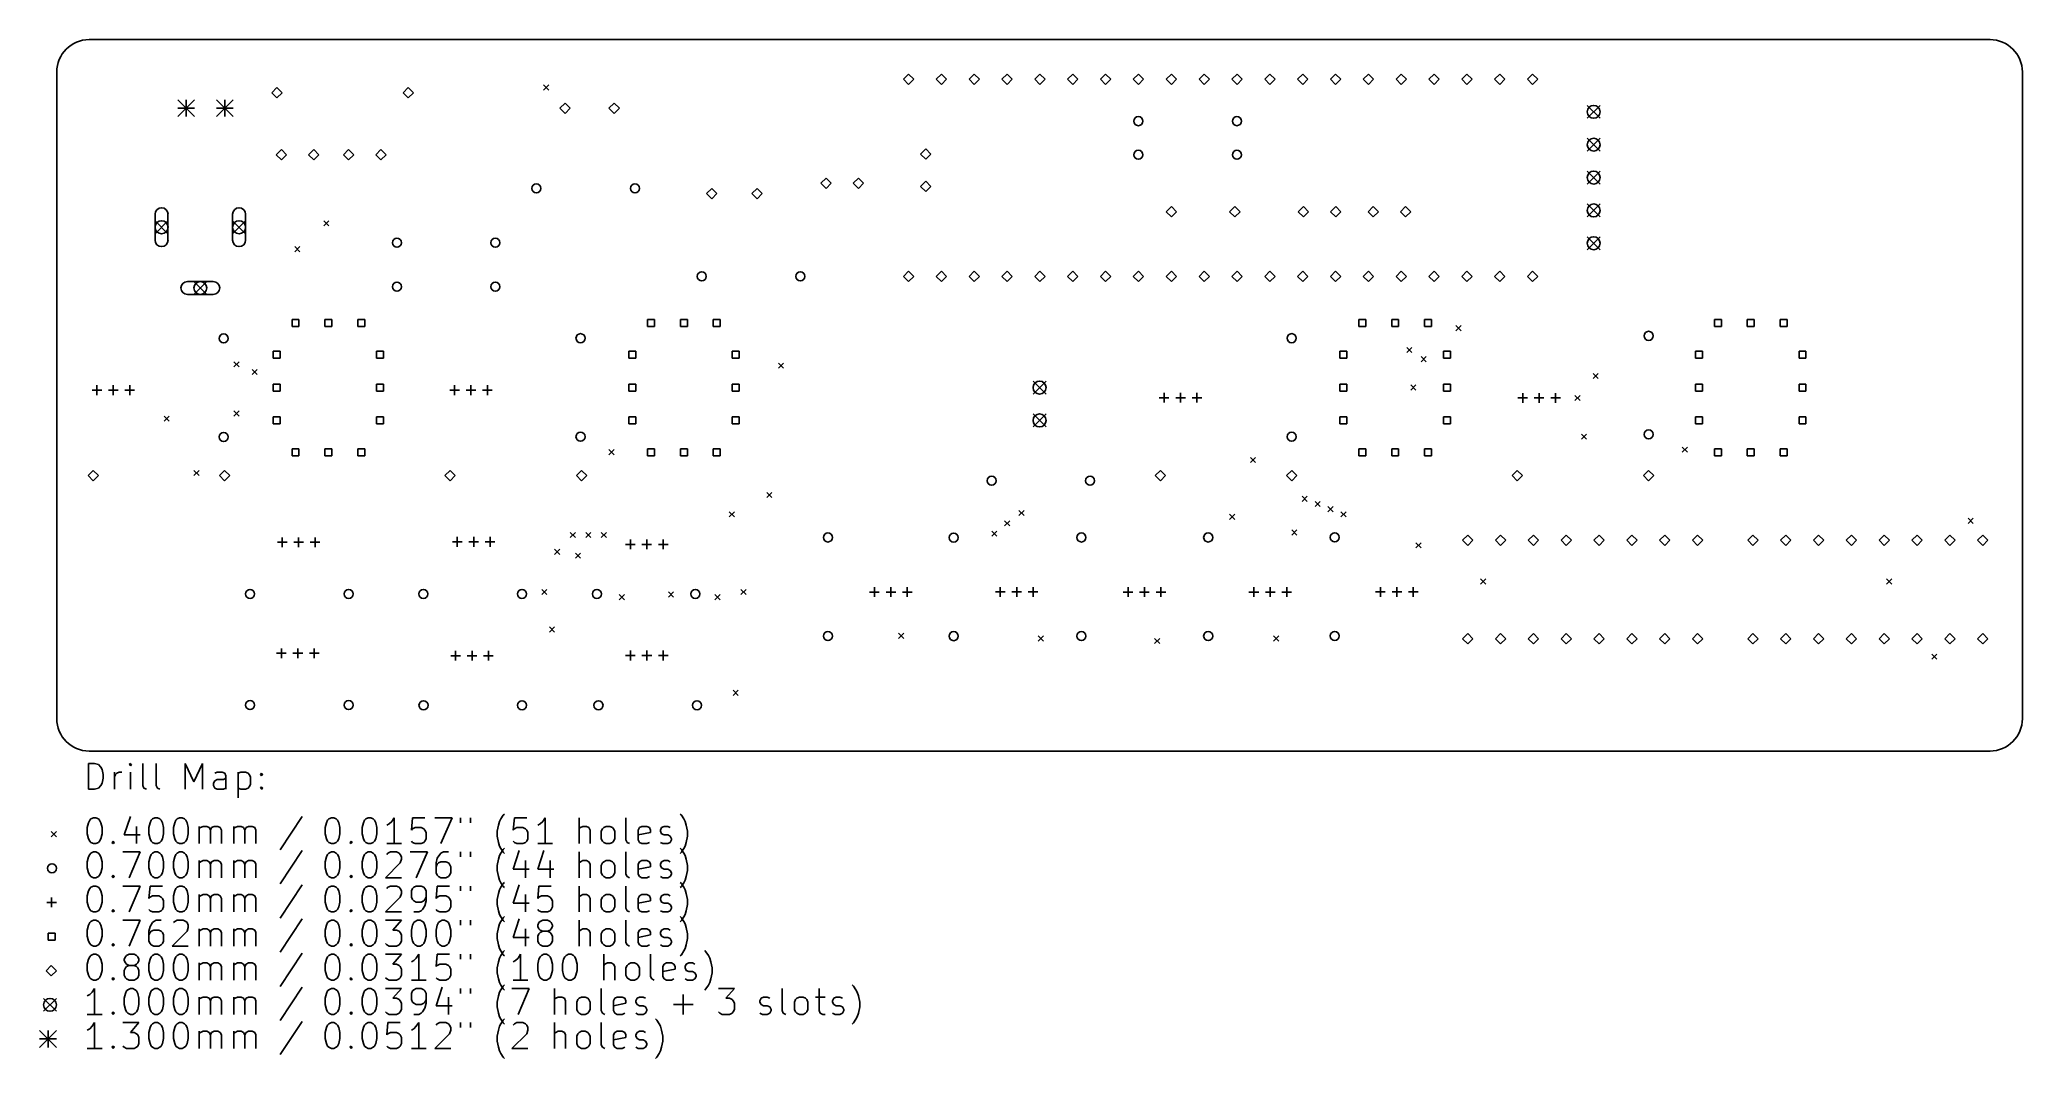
# Model space of a CAD drawing. Extents: x 2.9 to 8.93, y -5.83 to -2.73.
import ezdxf

# ---------------------------------------------------------------- set-up
doc = ezdxf.new("R2010")
doc.units = 0
doc.header["$MEASUREMENT"] = 0
doc.layers.add('BLACK', color=7, linetype='CONTINUOUS')

msp = doc.modelspace()

# ---------------------------------------------------------------- linework, layer by layer
at = {"layer": 'BLACK', "linetype": 'CONTINUOUS'}
for p, q in [((3.04724, -2.72835), (8.83465, -2.72835)), ((2.94882, -4.79528), (2.94882, -2.82677)), ((5.54213, -2.83307), (5.52638, -2.84882)), ((5.55787, -2.84882), (5.54213, -2.83307)), ((5.64213, -2.83307), (5.62638, -2.84882)), ((5.65787, -2.84882), (5.64213, -2.83307)), ((5.74213, -2.83307), (5.72638, -2.84882)), ((5.75787, -2.84882), (5.74213, -2.83307)), ((5.84213, -2.83307), (5.82638, -2.84882)), ((5.85787, -2.84882), (5.84213, -2.83307)), ((5.94213, -2.83307), (5.92638, -2.84882)), ((5.95787, -2.84882), (5.94213, -2.83307)), ((6.04213, -2.83307), (6.02638, -2.84882)), ((6.05787, -2.84882), (6.04213, -2.83307)), ((6.14213, -2.83307), (6.12638, -2.84882)), ((6.15787, -2.84882), (6.14213, -2.83307)), ((6.24213, -2.83307), (6.22638, -2.84882)), ((6.25787, -2.84882), (6.24213, -2.83307)), ((6.34213, -2.83307), (6.32638, -2.84882)), ((6.35787, -2.84882), (6.34213, -2.83307)), ((6.44213, -2.83307), (6.42638, -2.84882)), ((6.45787, -2.84882), (6.44213, -2.83307)), ((6.54213, -2.83307), (6.52638, -2.84882)), ((6.55787, -2.84882), (6.54213, -2.83307)), ((6.64213, -2.83307), (6.62638, -2.84882)), ((6.65787, -2.84882), (6.64213, -2.83307)), ((6.74213, -2.83307), (6.72638, -2.84882)), ((6.75787, -2.84882), (6.74213, -2.83307)), ((6.84213, -2.83307), (6.82638, -2.84882)), ((6.85787, -2.84882), (6.84213, -2.83307)), ((6.94213, -2.83307), (6.92638, -2.84882)), ((6.95787, -2.84882), (6.94213, -2.83307)), ((7.04213, -2.83307), (7.02638, -2.84882)), ((7.05787, -2.84882), (7.04213, -2.83307)), ((7.14213, -2.83307), (7.12638, -2.84882)), ((7.15787, -2.84882), (7.14213, -2.83307)), ((7.24213, -2.83307), (7.22638, -2.84882)), ((7.25787, -2.84882), (7.24213, -2.83307)), ((7.34213, -2.83307), (7.32638, -2.84882)), ((7.35787, -2.84882), (7.34213, -2.83307)), ((7.44213, -2.83307), (7.42638, -2.84882)), ((7.45787, -2.84882), (7.44213, -2.83307)), ((8.93307, -4.79528), (8.93307, -2.82677)), ((3.6189, -2.87402), (3.60315, -2.88976)), ((3.60315, -2.88976), (3.6189, -2.90551)), ((3.63465, -2.88976), (3.6189, -2.87402)), ((3.6189, -2.90551), (3.63465, -2.88976)), ((4.0189, -2.87402), (4.00315, -2.88976)), ((4.00315, -2.88976), (4.0189, -2.90551)), ((4.03465, -2.88976), (4.0189, -2.87402)), ((4.0189, -2.90551), (4.03465, -2.88976)), ((4.4311, -2.86614), (4.44685, -2.88189)), ((4.44685, -2.86614), (4.4311, -2.88189)), ((5.52638, -2.84882), (5.54213, -2.86457)), ((5.54213, -2.86457), (5.55787, -2.84882)), ((5.62638, -2.84882), (5.64213, -2.86457)), ((5.64213, -2.86457), (5.65787, -2.84882)), ((5.72638, -2.84882), (5.74213, -2.86457)), ((5.74213, -2.86457), (5.75787, -2.84882)), ((5.82638, -2.84882), (5.84213, -2.86457)), ((5.84213, -2.86457), (5.85787, -2.84882)), ((5.92638, -2.84882), (5.94213, -2.86457)), ((5.94213, -2.86457), (5.95787, -2.84882)), ((6.02638, -2.84882), (6.04213, -2.86457)), ((6.04213, -2.86457), (6.05787, -2.84882)), ((6.12638, -2.84882), (6.14213, -2.86457)), ((6.14213, -2.86457), (6.15787, -2.84882)), ((6.22638, -2.84882), (6.24213, -2.86457)), ((6.24213, -2.86457), (6.25787, -2.84882)), ((6.32638, -2.84882), (6.34213, -2.86457)), ((6.34213, -2.86457), (6.35787, -2.84882)), ((6.42638, -2.84882), (6.44213, -2.86457)), ((6.44213, -2.86457), (6.45787, -2.84882)), ((6.52638, -2.84882), (6.54213, -2.86457)), ((6.54213, -2.86457), (6.55787, -2.84882)), ((6.62638, -2.84882), (6.64213, -2.86457)), ((6.64213, -2.86457), (6.65787, -2.84882)), ((6.72638, -2.84882), (6.74213, -2.86457)), ((6.74213, -2.86457), (6.75787, -2.84882)), ((6.82638, -2.84882), (6.84213, -2.86457)), ((6.84213, -2.86457), (6.85787, -2.84882)), ((6.92638, -2.84882), (6.94213, -2.86457)), ((6.94213, -2.86457), (6.95787, -2.84882)), ((7.02638, -2.84882), (7.04213, -2.86457)), ((7.04213, -2.86457), (7.05787, -2.84882)), ((7.12638, -2.84882), (7.14213, -2.86457)), ((7.14213, -2.86457), (7.15787, -2.84882)), ((7.22638, -2.84882), (7.24213, -2.86457)), ((7.24213, -2.86457), (7.25787, -2.84882)), ((7.32638, -2.84882), (7.34213, -2.86457)), ((7.34213, -2.86457), (7.35787, -2.84882)), ((7.42638, -2.84882), (7.44213, -2.86457)), ((7.44213, -2.86457), (7.45787, -2.84882)), ((3.31693, -2.91142), (3.36811, -2.9626)), ((3.36811, -2.91142), (3.31693, -2.9626)), ((3.31693, -2.93701), (3.36811, -2.93701)), ((3.34252, -2.91142), (3.34252, -2.9626)), ((3.43504, -2.91142), (3.48622, -2.9626)), ((3.48622, -2.91142), (3.43504, -2.9626)), ((3.43504, -2.93701), (3.48622, -2.93701)), ((3.46063, -2.91142), (3.46063, -2.9626)), ((4.49617, -2.92126), (4.48042, -2.93701)), ((4.48042, -2.93701), (4.49617, -2.95276)), ((4.51192, -2.93701), (4.49617, -2.92126)), ((4.49617, -2.95276), (4.51192, -2.93701)), ((4.64577, -2.92126), (4.63003, -2.93701)), ((4.63003, -2.93701), (4.64577, -2.95276)), ((4.66152, -2.93701), (4.64577, -2.92126)), ((4.64577, -2.95276), (4.66152, -2.93701)), ((7.60827, -2.92835), (7.64764, -2.96772)), ((7.64764, -2.92835), (7.60827, -2.96772)), ((3.63268, -3.06299), (3.61693, -3.07874)), ((3.64843, -3.07874), (3.63268, -3.06299)), ((3.7311, -3.06299), (3.71535, -3.07874)), ((3.74685, -3.07874), (3.7311, -3.06299)), ((3.8374, -3.06299), (3.82165, -3.07874)), ((3.85315, -3.07874), (3.8374, -3.06299)), ((3.93583, -3.06299), (3.92008, -3.07874)), ((3.95157, -3.07874), (3.93583, -3.06299)), ((5.59449, -3.06102), (5.57874, -3.07677)), ((5.57874, -3.07677), (5.59449, -3.09252)), ((5.61024, -3.07677), (5.59449, -3.06102)), ((5.59449, -3.09252), (5.61024, -3.07677)), ((7.60827, -3.02835), (7.64764, -3.06772)), ((7.64764, -3.02835), (7.60827, -3.06772)), ((3.61693, -3.07874), (3.63268, -3.09449)), ((3.63268, -3.09449), (3.64843, -3.07874)), ((3.71535, -3.07874), (3.7311, -3.09449)), ((3.7311, -3.09449), (3.74685, -3.07874)), ((3.82165, -3.07874), (3.8374, -3.09449)), ((3.8374, -3.09449), (3.85315, -3.07874)), ((3.92008, -3.07874), (3.93583, -3.09449)), ((3.93583, -3.09449), (3.95157, -3.07874)), ((7.60827, -3.12835), (7.64764, -3.16772)), ((7.64764, -3.12835), (7.60827, -3.16772)), ((4.94302, -3.1811), (4.92727, -3.19685)), ((4.92727, -3.19685), (4.94302, -3.2126)), ((4.95877, -3.19685), (4.94302, -3.1811)), ((4.94302, -3.2126), (4.95877, -3.19685)), ((5.08081, -3.1811), (5.06506, -3.19685)), ((5.06506, -3.19685), (5.08081, -3.2126)), ((5.09656, -3.19685), (5.08081, -3.1811)), ((5.08081, -3.2126), (5.09656, -3.19685)), ((5.29114, -3.14961), (5.27539, -3.16535)), ((5.27539, -3.16535), (5.29114, -3.1811)), ((5.30689, -3.16535), (5.29114, -3.14961)), ((5.29114, -3.1811), (5.30689, -3.16535)), ((5.38956, -3.14961), (5.37381, -3.16535)), ((5.37381, -3.16535), (5.38956, -3.1811)), ((5.40531, -3.16535), (5.38956, -3.14961)), ((5.38956, -3.1811), (5.40531, -3.16535)), ((5.59449, -3.15945), (5.57874, -3.1752)), ((5.57874, -3.1752), (5.59449, -3.19094)), ((5.61024, -3.1752), (5.59449, -3.15945)), ((5.59449, -3.19094), (5.61024, -3.1752)), ((6.34252, -3.23622), (6.32677, -3.25197)), ((6.32677, -3.25197), (6.34252, -3.26772)), ((6.35827, -3.25197), (6.34252, -3.23622)), ((6.34252, -3.26772), (6.35827, -3.25197)), ((6.53543, -3.23622), (6.51969, -3.25197)), ((6.51969, -3.25197), (6.53543, -3.26772)), ((6.55118, -3.25197), (6.53543, -3.23622)), ((6.53543, -3.26772), (6.55118, -3.25197)), ((6.74409, -3.23622), (6.72835, -3.25197)), ((6.72835, -3.25197), (6.74409, -3.26772)), ((6.75984, -3.25197), (6.74409, -3.23622)), ((6.74409, -3.26772), (6.75984, -3.25197)), ((6.84252, -3.23622), (6.82677, -3.25197)), ((6.82677, -3.25197), (6.84252, -3.26772)), ((6.85827, -3.25197), (6.84252, -3.23622)), ((6.84252, -3.26772), (6.85827, -3.25197)), ((6.95669, -3.23622), (6.94094, -3.25197)), ((6.94094, -3.25197), (6.95669, -3.26772)), ((6.97244, -3.25197), (6.95669, -3.23622)), ((6.95669, -3.26772), (6.97244, -3.25197)), ((7.05512, -3.23622), (7.03937, -3.25197)), ((7.03937, -3.25197), (7.05512, -3.26772)), ((7.07087, -3.25197), (7.05512, -3.23622)), ((7.05512, -3.26772), (7.07087, -3.25197)), ((7.60827, -3.22835), (7.64764, -3.26772)), ((7.64764, -3.22835), (7.60827, -3.26772)), ((3.24803, -3.25984), (3.24803, -3.33858)), ((3.24803, -3.27953), (3.2874, -3.3189)), ((3.2874, -3.27953), (3.24803, -3.3189)), ((3.2874, -3.33858), (3.2874, -3.25984)), ((3.48425, -3.25984), (3.48425, -3.33858)), ((3.48425, -3.27953), (3.52362, -3.3189)), ((3.52362, -3.27953), (3.48425, -3.3189)), ((3.52362, -3.33858), (3.52362, -3.25984)), ((3.76181, -3.27953), (3.77756, -3.29528)), ((3.77756, -3.27953), (3.76181, -3.29528)), ((3.67323, -3.35827), (3.68898, -3.37402)), ((3.68898, -3.35827), (3.67323, -3.37402)), ((7.60827, -3.32835), (7.64764, -3.36772)), ((7.64764, -3.32835), (7.60827, -3.36772)), ((5.54213, -3.43307), (5.52638, -3.44882)), ((5.55787, -3.44882), (5.54213, -3.43307)), ((5.64213, -3.43307), (5.62638, -3.44882)), ((5.65787, -3.44882), (5.64213, -3.43307)), ((5.74213, -3.43307), (5.72638, -3.44882)), ((5.75787, -3.44882), (5.74213, -3.43307)), ((5.84213, -3.43307), (5.82638, -3.44882)), ((5.85787, -3.44882), (5.84213, -3.43307)), ((5.94213, -3.43307), (5.92638, -3.44882)), ((5.95787, -3.44882), (5.94213, -3.43307)), ((6.04213, -3.43307), (6.02638, -3.44882)), ((6.05787, -3.44882), (6.04213, -3.43307)), ((6.14213, -3.43307), (6.12638, -3.44882)), ((6.15787, -3.44882), (6.14213, -3.43307)), ((6.24213, -3.43307), (6.22638, -3.44882)), ((6.25787, -3.44882), (6.24213, -3.43307)), ((6.34213, -3.43307), (6.32638, -3.44882)), ((6.35787, -3.44882), (6.34213, -3.43307)), ((6.44213, -3.43307), (6.42638, -3.44882)), ((6.45787, -3.44882), (6.44213, -3.43307)), ((6.54213, -3.43307), (6.52638, -3.44882)), ((6.55787, -3.44882), (6.54213, -3.43307)), ((6.64213, -3.43307), (6.62638, -3.44882)), ((6.65787, -3.44882), (6.64213, -3.43307)), ((6.74213, -3.43307), (6.72638, -3.44882)), ((6.75787, -3.44882), (6.74213, -3.43307)), ((6.84213, -3.43307), (6.82638, -3.44882)), ((6.85787, -3.44882), (6.84213, -3.43307)), ((6.94213, -3.43307), (6.92638, -3.44882)), ((6.95787, -3.44882), (6.94213, -3.43307)), ((7.04213, -3.43307), (7.02638, -3.44882)), ((7.05787, -3.44882), (7.04213, -3.43307)), ((7.14213, -3.43307), (7.12638, -3.44882)), ((7.15787, -3.44882), (7.14213, -3.43307)), ((7.24213, -3.43307), (7.22638, -3.44882)), ((7.25787, -3.44882), (7.24213, -3.43307)), ((7.34213, -3.43307), (7.32638, -3.44882)), ((7.35787, -3.44882), (7.34213, -3.43307)), ((7.44213, -3.43307), (7.42638, -3.44882)), ((7.45787, -3.44882), (7.44213, -3.43307)), ((3.4252, -3.46457), (3.34646, -3.46457)), ((3.36614, -3.46457), (3.40551, -3.50394)), ((3.40551, -3.46457), (3.36614, -3.50394)), ((5.52638, -3.44882), (5.54213, -3.46457)), ((5.54213, -3.46457), (5.55787, -3.44882)), ((5.62638, -3.44882), (5.64213, -3.46457)), ((5.64213, -3.46457), (5.65787, -3.44882)), ((5.72638, -3.44882), (5.74213, -3.46457)), ((5.74213, -3.46457), (5.75787, -3.44882)), ((5.82638, -3.44882), (5.84213, -3.46457)), ((5.84213, -3.46457), (5.85787, -3.44882)), ((5.92638, -3.44882), (5.94213, -3.46457)), ((5.94213, -3.46457), (5.95787, -3.44882)), ((6.02638, -3.44882), (6.04213, -3.46457)), ((6.04213, -3.46457), (6.05787, -3.44882)), ((6.12638, -3.44882), (6.14213, -3.46457)), ((6.14213, -3.46457), (6.15787, -3.44882)), ((6.22638, -3.44882), (6.24213, -3.46457)), ((6.24213, -3.46457), (6.25787, -3.44882)), ((6.32638, -3.44882), (6.34213, -3.46457)), ((6.34213, -3.46457), (6.35787, -3.44882)), ((6.42638, -3.44882), (6.44213, -3.46457)), ((6.44213, -3.46457), (6.45787, -3.44882)), ((6.52638, -3.44882), (6.54213, -3.46457)), ((6.54213, -3.46457), (6.55787, -3.44882)), ((6.62638, -3.44882), (6.64213, -3.46457)), ((6.64213, -3.46457), (6.65787, -3.44882)), ((6.72638, -3.44882), (6.74213, -3.46457)), ((6.74213, -3.46457), (6.75787, -3.44882)), ((6.82638, -3.44882), (6.84213, -3.46457)), ((6.84213, -3.46457), (6.85787, -3.44882)), ((6.92638, -3.44882), (6.94213, -3.46457)), ((6.94213, -3.46457), (6.95787, -3.44882)), ((7.02638, -3.44882), (7.04213, -3.46457)), ((7.04213, -3.46457), (7.05787, -3.44882)), ((7.12638, -3.44882), (7.14213, -3.46457)), ((7.14213, -3.46457), (7.15787, -3.44882)), ((7.22638, -3.44882), (7.24213, -3.46457)), ((7.24213, -3.46457), (7.25787, -3.44882)), ((7.32638, -3.44882), (7.34213, -3.46457)), ((7.34213, -3.46457), (7.35787, -3.44882)), ((7.42638, -3.44882), (7.44213, -3.46457)), ((7.44213, -3.46457), (7.45787, -3.44882)), ((3.34646, -3.50394), (3.4252, -3.50394)), ((3.6862, -3.57994), (3.66498, -3.57994)), ((3.66498, -3.57994), (3.66498, -3.60116)), ((3.66498, -3.60116), (3.6862, -3.60116)), ((3.6862, -3.60116), (3.6862, -3.57994)), ((3.7862, -3.57994), (3.76498, -3.57994)), ((3.76498, -3.57994), (3.76498, -3.60116)), ((3.76498, -3.60116), (3.7862, -3.60116)), ((3.7862, -3.60116), (3.7862, -3.57994)), ((3.8862, -3.57994), (3.86498, -3.57994)), ((3.86498, -3.57994), (3.86498, -3.60116)), ((3.86498, -3.60116), (3.8862, -3.60116)), ((3.8862, -3.60116), (3.8862, -3.57994)), ((4.76887, -3.57994), (4.74766, -3.57994)), ((4.74766, -3.57994), (4.74766, -3.60116)), ((4.74766, -3.60116), (4.76887, -3.60116)), ((4.76887, -3.60116), (4.76887, -3.57994)), ((4.86887, -3.57994), (4.84766, -3.57994)), ((4.84766, -3.57994), (4.84766, -3.60116)), ((4.84766, -3.60116), (4.86887, -3.60116)), ((4.86887, -3.60116), (4.86887, -3.57994)), ((4.96887, -3.57994), (4.94766, -3.57994)), ((4.94766, -3.57994), (4.94766, -3.60116)), ((4.94766, -3.60116), (4.96887, -3.60116)), ((4.96887, -3.60116), (4.96887, -3.57994)), ((6.93423, -3.57994), (6.91302, -3.57994)), ((6.91302, -3.57994), (6.91302, -3.60116)), ((6.91302, -3.60116), (6.93423, -3.60116)), ((6.93423, -3.60116), (6.93423, -3.57994)), ((7.03423, -3.57994), (7.01302, -3.57994)), ((7.01302, -3.57994), (7.01302, -3.60116)), ((7.01302, -3.60116), (7.03423, -3.60116)), ((7.03423, -3.60116), (7.03423, -3.57994)), ((7.13423, -3.57994), (7.11302, -3.57994)), ((7.11302, -3.57994), (7.11302, -3.60116)), ((7.11302, -3.60116), (7.13423, -3.60116)), ((7.13423, -3.60116), (7.13423, -3.57994)), ((7.20866, -3.59843), (7.22441, -3.61417)), ((7.22441, -3.59843), (7.20866, -3.61417)), ((8.01691, -3.57994), (7.99569, -3.57994)), ((7.99569, -3.57994), (7.99569, -3.60116)), ((7.99569, -3.60116), (8.01691, -3.60116)), ((8.01691, -3.60116), (8.01691, -3.57994)), ((8.11691, -3.57994), (8.09569, -3.57994)), ((8.09569, -3.57994), (8.09569, -3.60116)), ((8.09569, -3.60116), (8.11691, -3.60116)), ((8.11691, -3.60116), (8.11691, -3.57994)), ((8.21691, -3.57994), (8.19569, -3.57994)), ((8.19569, -3.57994), (8.19569, -3.60116)), ((8.19569, -3.60116), (8.21691, -3.60116)), ((8.21691, -3.60116), (8.21691, -3.57994)), ((3.62872, -3.67679), (3.6075, -3.67679)), ((3.6075, -3.67679), (3.6075, -3.69801)), ((3.62872, -3.69801), (3.62872, -3.67679)), ((3.94368, -3.67679), (3.92246, -3.67679)), ((3.92246, -3.67679), (3.92246, -3.69801)), ((3.94368, -3.69801), (3.94368, -3.67679)), ((4.71139, -3.67679), (4.69018, -3.67679)), ((4.69018, -3.67679), (4.69018, -3.69801)), ((4.71139, -3.69801), (4.71139, -3.67679)), ((5.02635, -3.67679), (5.00514, -3.67679)), ((5.00514, -3.67679), (5.00514, -3.69801)), ((5.02635, -3.69801), (5.02635, -3.67679)), ((6.87675, -3.67679), (6.85554, -3.67679)), ((6.85554, -3.67679), (6.85554, -3.69801)), ((6.87675, -3.69801), (6.87675, -3.67679)), ((7.05906, -3.66535), (7.0748, -3.6811)), ((7.0748, -3.66535), (7.05906, -3.6811)), ((7.19171, -3.67679), (7.1705, -3.67679)), ((7.1705, -3.67679), (7.1705, -3.69801)), ((7.19171, -3.69801), (7.19171, -3.67679)), ((7.95943, -3.67679), (7.93821, -3.67679)), ((7.93821, -3.67679), (7.93821, -3.69801)), ((7.95943, -3.69801), (7.95943, -3.67679)), ((8.27439, -3.67679), (8.25317, -3.67679)), ((8.25317, -3.67679), (8.25317, -3.69801)), ((8.27439, -3.69801), (8.27439, -3.67679)), ((3.48819, -3.70866), (3.50394, -3.72441)), ((3.50394, -3.70866), (3.48819, -3.72441)), ((3.54331, -3.73228), (3.55906, -3.74803)), ((3.55906, -3.73228), (3.54331, -3.74803)), ((3.6075, -3.69801), (3.62872, -3.69801)), ((3.92246, -3.69801), (3.94368, -3.69801)), ((4.69018, -3.69801), (4.71139, -3.69801)), ((5.00514, -3.69801), (5.02635, -3.69801)), ((5.14567, -3.7126), (5.16142, -3.72835)), ((5.16142, -3.7126), (5.14567, -3.72835)), ((6.85554, -3.69801), (6.87675, -3.69801)), ((7.10236, -3.69291), (7.11811, -3.70866)), ((7.11811, -3.69291), (7.10236, -3.70866)), ((7.1705, -3.69801), (7.19171, -3.69801)), ((7.93821, -3.69801), (7.95943, -3.69801)), ((8.25317, -3.69801), (8.27439, -3.69801)), ((3.0561, -3.79528), (3.08563, -3.79528)), ((3.07087, -3.78051), (3.07087, -3.81004)), ((3.1061, -3.79528), (3.13563, -3.79528)), ((3.12087, -3.78051), (3.12087, -3.81004)), ((3.1561, -3.79528), (3.18563, -3.79528)), ((3.17087, -3.78051), (3.17087, -3.81004)), ((3.62872, -3.77679), (3.6075, -3.77679)), ((3.6075, -3.77679), (3.6075, -3.79801)), ((3.6075, -3.79801), (3.62872, -3.79801)), ((3.62872, -3.79801), (3.62872, -3.77679)), ((3.94368, -3.77679), (3.92246, -3.77679)), ((3.92246, -3.77679), (3.92246, -3.79801)), ((3.92246, -3.79801), (3.94368, -3.79801)), ((3.94368, -3.79801), (3.94368, -3.77679)), ((4.14508, -3.79528), (4.17461, -3.79528)), ((4.15984, -3.78051), (4.15984, -3.81004)), ((4.19508, -3.79528), (4.22461, -3.79528)), ((4.20984, -3.78051), (4.20984, -3.81004)), ((4.24508, -3.79528), (4.27461, -3.79528)), ((4.25984, -3.78051), (4.25984, -3.81004)), ((4.71139, -3.77679), (4.69018, -3.77679)), ((4.69018, -3.77679), (4.69018, -3.79801)), ((4.69018, -3.79801), (4.71139, -3.79801)), ((4.71139, -3.79801), (4.71139, -3.77679)), ((5.02635, -3.77679), (5.00514, -3.77679)), ((5.00514, -3.77679), (5.00514, -3.79801)), ((5.00514, -3.79801), (5.02635, -3.79801)), ((5.02635, -3.79801), (5.02635, -3.77679)), ((5.92126, -3.76772), (5.96063, -3.80709)), ((5.96063, -3.76772), (5.92126, -3.80709)), ((6.87675, -3.77679), (6.85554, -3.77679)), ((6.85554, -3.77679), (6.85554, -3.79801)), ((6.85554, -3.79801), (6.87675, -3.79801)), ((6.87675, -3.79801), (6.87675, -3.77679)), ((7.07087, -3.77953), (7.08661, -3.79528)), ((7.08661, -3.77953), (7.07087, -3.79528)), ((7.19171, -3.77679), (7.1705, -3.77679)), ((7.1705, -3.77679), (7.1705, -3.79801)), ((7.1705, -3.79801), (7.19171, -3.79801)), ((7.19171, -3.79801), (7.19171, -3.77679)), ((7.62598, -3.74409), (7.64173, -3.75984)), ((7.64173, -3.74409), (7.62598, -3.75984)), ((7.95943, -3.77679), (7.93821, -3.77679)), ((7.93821, -3.77679), (7.93821, -3.79801)), ((7.93821, -3.79801), (7.95943, -3.79801)), ((7.95943, -3.79801), (7.95943, -3.77679)), ((8.27439, -3.77679), (8.25317, -3.77679)), ((8.25317, -3.77679), (8.25317, -3.79801)), ((8.25317, -3.79801), (8.27439, -3.79801)), ((8.27439, -3.79801), (8.27439, -3.77679)), ((3.48819, -3.85827), (3.50394, -3.87402)), ((3.50394, -3.85827), (3.48819, -3.87402)), ((6.30531, -3.8185), (6.33484, -3.8185)), ((6.32008, -3.80374), (6.32008, -3.83327)), ((6.35531, -3.8185), (6.38484, -3.8185)), ((6.37008, -3.80374), (6.37008, -3.83327)), ((6.40531, -3.8185), (6.43484, -3.8185)), ((6.42008, -3.80374), (6.42008, -3.83327)), ((7.39705, -3.8189), (7.42657, -3.8189)), ((7.41181, -3.80413), (7.41181, -3.83366)), ((7.44705, -3.8189), (7.47657, -3.8189)), ((7.46181, -3.80413), (7.46181, -3.83366)), ((7.49705, -3.8189), (7.52657, -3.8189)), ((7.51181, -3.80413), (7.51181, -3.83366)), ((7.57087, -3.81102), (7.58661, -3.82677)), ((7.58661, -3.81102), (7.57087, -3.82677)), ((3.27559, -3.87402), (3.29134, -3.88976)), ((3.29134, -3.87402), (3.27559, -3.88976)), ((3.62872, -3.87679), (3.6075, -3.87679)), ((3.6075, -3.87679), (3.6075, -3.89801)), ((3.6075, -3.89801), (3.62872, -3.89801)), ((3.62872, -3.89801), (3.62872, -3.87679)), ((3.94368, -3.87679), (3.92246, -3.87679)), ((3.92246, -3.87679), (3.92246, -3.89801)), ((3.92246, -3.89801), (3.94368, -3.89801)), ((3.94368, -3.89801), (3.94368, -3.87679)), ((4.71139, -3.87679), (4.69018, -3.87679)), ((4.69018, -3.87679), (4.69018, -3.89801)), ((4.69018, -3.89801), (4.71139, -3.89801)), ((4.71139, -3.89801), (4.71139, -3.87679)), ((5.02635, -3.87679), (5.00514, -3.87679)), ((5.00514, -3.87679), (5.00514, -3.89801)), ((5.00514, -3.89801), (5.02635, -3.89801)), ((5.02635, -3.89801), (5.02635, -3.87679)), ((5.92126, -3.86772), (5.96063, -3.90709)), ((5.96063, -3.86772), (5.92126, -3.90709)), ((6.87675, -3.87679), (6.85554, -3.87679)), ((6.85554, -3.87679), (6.85554, -3.89801)), ((6.85554, -3.89801), (6.87675, -3.89801)), ((6.87675, -3.89801), (6.87675, -3.87679)), ((7.19171, -3.87679), (7.1705, -3.87679)), ((7.1705, -3.87679), (7.1705, -3.89801)), ((7.1705, -3.89801), (7.19171, -3.89801)), ((7.19171, -3.89801), (7.19171, -3.87679)), ((7.95943, -3.87679), (7.93821, -3.87679)), ((7.93821, -3.87679), (7.93821, -3.89801)), ((7.93821, -3.89801), (7.95943, -3.89801)), ((7.95943, -3.89801), (7.95943, -3.87679)), ((8.27439, -3.87679), (8.25317, -3.87679)), ((8.25317, -3.87679), (8.25317, -3.89801)), ((8.25317, -3.89801), (8.27439, -3.89801)), ((8.27439, -3.89801), (8.27439, -3.87679)), ((3.6862, -3.97365), (3.66498, -3.97365)), ((3.66498, -3.97365), (3.66498, -3.99486)), ((3.6862, -3.99486), (3.6862, -3.97365)), ((3.7862, -3.97365), (3.76498, -3.97365)), ((3.76498, -3.97365), (3.76498, -3.99486)), ((3.7862, -3.99486), (3.7862, -3.97365)), ((3.8862, -3.97365), (3.86498, -3.97365)), ((3.86498, -3.97365), (3.86498, -3.99486)), ((3.8862, -3.99486), (3.8862, -3.97365)), ((4.62992, -3.97638), (4.64567, -3.99213)), ((4.64567, -3.97638), (4.62992, -3.99213)), ((4.76887, -3.97365), (4.74766, -3.97365)), ((4.74766, -3.97365), (4.74766, -3.99486)), ((4.76887, -3.99486), (4.76887, -3.97365)), ((4.86887, -3.97365), (4.84766, -3.97365)), ((4.84766, -3.97365), (4.84766, -3.99486)), ((4.86887, -3.99486), (4.86887, -3.97365)), ((4.96887, -3.97365), (4.94766, -3.97365)), ((4.94766, -3.97365), (4.94766, -3.99486)), ((4.96887, -3.99486), (4.96887, -3.97365)), ((6.93423, -3.97365), (6.91302, -3.97365)), ((6.91302, -3.97365), (6.91302, -3.99486)), ((6.93423, -3.99486), (6.93423, -3.97365)), ((7.03423, -3.97365), (7.01302, -3.97365)), ((7.01302, -3.97365), (7.01302, -3.99486)), ((7.03423, -3.99486), (7.03423, -3.97365)), ((7.13423, -3.97365), (7.11302, -3.97365)), ((7.11302, -3.97365), (7.11302, -3.99486)), ((7.13423, -3.99486), (7.13423, -3.97365)), ((7.59055, -3.92913), (7.6063, -3.94488)), ((7.6063, -3.92913), (7.59055, -3.94488)), ((7.89764, -3.9685), (7.91339, -3.98425)), ((7.91339, -3.9685), (7.89764, -3.98425)), ((8.01691, -3.97365), (7.99569, -3.97365)), ((7.99569, -3.97365), (7.99569, -3.99486)), ((8.01691, -3.99486), (8.01691, -3.97365)), ((8.11691, -3.97365), (8.09569, -3.97365)), ((8.09569, -3.97365), (8.09569, -3.99486)), ((8.11691, -3.99486), (8.11691, -3.97365)), ((8.21691, -3.97365), (8.19569, -3.97365)), ((8.19569, -3.97365), (8.19569, -3.99486)), ((8.21691, -3.99486), (8.21691, -3.97365)), ((3.05984, -4.03937), (3.04409, -4.05512)), ((3.07559, -4.05512), (3.05984, -4.03937)), ((3.36614, -4.03937), (3.38189, -4.05512)), ((3.38189, -4.03937), (3.36614, -4.05512)), ((3.45984, -4.03937), (3.44409, -4.05512)), ((3.47559, -4.05512), (3.45984, -4.03937)), ((3.66498, -3.99486), (3.6862, -3.99486)), ((3.76498, -3.99486), (3.7862, -3.99486)), ((3.86498, -3.99486), (3.8862, -3.99486)), ((4.14646, -4.03937), (4.13071, -4.05512)), ((4.1622, -4.05512), (4.14646, -4.03937)), ((4.54646, -4.03937), (4.53071, -4.05512)), ((4.5622, -4.05512), (4.54646, -4.03937)), ((4.74766, -3.99486), (4.76887, -3.99486)), ((4.84766, -3.99486), (4.86887, -3.99486)), ((4.94766, -3.99486), (4.96887, -3.99486)), ((6.30866, -4.03937), (6.29291, -4.05512)), ((6.32441, -4.05512), (6.30866, -4.03937)), ((6.58268, -4), (6.59843, -4.01575)), ((6.59843, -4), (6.58268, -4.01575)), ((6.70866, -4.03937), (6.69291, -4.05512)), ((6.72441, -4.05512), (6.70866, -4.03937)), ((6.91302, -3.99486), (6.93423, -3.99486)), ((7.01302, -3.99486), (7.03423, -3.99486)), ((7.11302, -3.99486), (7.13423, -3.99486)), ((7.39528, -4.03937), (7.37953, -4.05512)), ((7.41102, -4.05512), (7.39528, -4.03937)), ((7.79528, -4.03937), (7.77953, -4.05512)), ((7.81102, -4.05512), (7.79528, -4.03937)), ((7.99569, -3.99486), (8.01691, -3.99486)), ((8.09569, -3.99486), (8.11691, -3.99486)), ((8.19569, -3.99486), (8.21691, -3.99486)), ((3.04409, -4.05512), (3.05984, -4.07087)), ((3.05984, -4.07087), (3.07559, -4.05512)), ((3.44409, -4.05512), (3.45984, -4.07087)), ((3.45984, -4.07087), (3.47559, -4.05512)), ((4.13071, -4.05512), (4.14646, -4.07087)), ((4.14646, -4.07087), (4.1622, -4.05512)), ((4.53071, -4.05512), (4.54646, -4.07087)), ((4.54646, -4.07087), (4.5622, -4.05512)), ((6.29291, -4.05512), (6.30866, -4.07087)), ((6.30866, -4.07087), (6.32441, -4.05512)), ((6.69291, -4.05512), (6.70866, -4.07087)), ((6.70866, -4.07087), (6.72441, -4.05512)), ((7.37953, -4.05512), (7.39528, -4.07087)), ((7.39528, -4.07087), (7.41102, -4.05512)), ((7.77953, -4.05512), (7.79528, -4.07087)), ((7.79528, -4.07087), (7.81102, -4.05512)), ((5.11024, -4.1063), (5.12598, -4.12205)), ((5.12598, -4.1063), (5.11024, -4.12205)), ((5.87795, -4.16142), (5.8937, -4.17717)), ((5.8937, -4.16142), (5.87795, -4.17717)), ((6.74016, -4.11811), (6.75591, -4.13386)), ((6.75591, -4.11811), (6.74016, -4.13386)), ((6.77953, -4.13386), (6.79528, -4.14961)), ((6.79528, -4.13386), (6.77953, -4.14961)), ((6.8189, -4.14961), (6.83465, -4.16535)), ((6.83465, -4.14961), (6.8189, -4.16535)), ((4.99606, -4.16535), (5.01181, -4.1811)), ((5.01181, -4.16535), (4.99606, -4.1811)), ((5.79528, -4.22441), (5.81102, -4.24016)), ((5.81102, -4.22441), (5.79528, -4.24016)), ((5.83465, -4.19291), (5.85039, -4.20866)), ((5.85039, -4.19291), (5.83465, -4.20866)), ((6.51969, -4.17323), (6.53543, -4.18898)), ((6.53543, -4.17323), (6.51969, -4.18898)), ((6.70866, -4.22047), (6.72441, -4.23622)), ((6.72441, -4.22047), (6.70866, -4.23622)), ((6.85827, -4.16535), (6.87402, -4.1811)), ((6.87402, -4.16535), (6.85827, -4.1811)), ((8.76772, -4.18504), (8.78346, -4.20079)), ((8.78346, -4.18504), (8.76772, -4.20079)), ((3.62028, -4.25808), (3.6498, -4.25808)), ((3.63504, -4.24331), (3.63504, -4.27284)), ((3.67028, -4.25808), (3.6998, -4.25808)), ((3.68504, -4.24331), (3.68504, -4.27284)), ((3.72028, -4.25808), (3.7498, -4.25808)), ((3.73504, -4.24331), (3.73504, -4.27284)), ((4.15335, -4.25693), (4.18287, -4.25693)), ((4.16811, -4.24216), (4.16811, -4.27169)), ((4.20335, -4.25693), (4.23287, -4.25693)), ((4.21811, -4.24216), (4.21811, -4.27169)), ((4.25335, -4.25693), (4.28287, -4.25693)), ((4.26811, -4.24216), (4.26811, -4.27169)), ((4.46457, -4.27953), (4.48031, -4.29528)), ((4.48031, -4.27953), (4.46457, -4.29528)), ((4.51181, -4.22835), (4.52756, -4.24409)), ((4.52756, -4.22835), (4.51181, -4.24409)), ((4.55906, -4.22835), (4.5748, -4.24409)), ((4.5748, -4.22835), (4.55906, -4.24409)), ((4.6063, -4.22835), (4.62205, -4.24409)), ((4.62205, -4.22835), (4.6063, -4.24409)), ((4.68031, -4.26497), (4.70984, -4.26497)), ((4.69508, -4.2502), (4.69508, -4.27973)), ((4.73031, -4.26497), (4.75984, -4.26497)), ((4.74508, -4.2502), (4.74508, -4.27973)), ((4.78031, -4.26497), (4.80984, -4.26497)), ((4.79508, -4.2502), (4.79508, -4.27973)), ((7.08661, -4.25984), (7.10236, -4.27559)), ((7.10236, -4.25984), (7.08661, -4.27559)), ((7.24449, -4.23622), (7.22874, -4.25197)), ((7.22874, -4.25197), (7.24449, -4.26772)), ((7.26024, -4.25197), (7.24449, -4.23622)), ((7.24449, -4.26772), (7.26024, -4.25197)), ((7.34449, -4.23622), (7.32874, -4.25197)), ((7.32874, -4.25197), (7.34449, -4.26772)), ((7.36024, -4.25197), (7.34449, -4.23622)), ((7.34449, -4.26772), (7.36024, -4.25197)), ((7.44449, -4.23622), (7.42874, -4.25197)), ((7.42874, -4.25197), (7.44449, -4.26772)), ((7.46024, -4.25197), (7.44449, -4.23622)), ((7.44449, -4.26772), (7.46024, -4.25197)), ((7.54449, -4.23622), (7.52874, -4.25197)), ((7.52874, -4.25197), (7.54449, -4.26772)), ((7.56024, -4.25197), (7.54449, -4.23622)), ((7.54449, -4.26772), (7.56024, -4.25197)), ((7.64449, -4.23622), (7.62874, -4.25197)), ((7.62874, -4.25197), (7.64449, -4.26772)), ((7.66024, -4.25197), (7.64449, -4.23622)), ((7.64449, -4.26772), (7.66024, -4.25197)), ((7.74449, -4.23622), (7.72874, -4.25197)), ((7.72874, -4.25197), (7.74449, -4.26772)), ((7.76024, -4.25197), (7.74449, -4.23622)), ((7.74449, -4.26772), (7.76024, -4.25197)), ((7.84449, -4.23622), (7.82874, -4.25197)), ((7.82874, -4.25197), (7.84449, -4.26772)), ((7.86024, -4.25197), (7.84449, -4.23622)), ((7.84449, -4.26772), (7.86024, -4.25197)), ((7.94449, -4.23622), (7.92874, -4.25197)), ((7.92874, -4.25197), (7.94449, -4.26772)), ((7.96024, -4.25197), (7.94449, -4.23622)), ((7.94449, -4.26772), (7.96024, -4.25197)), ((8.11268, -4.23622), (8.09693, -4.25197)), ((8.09693, -4.25197), (8.11268, -4.26772)), ((8.12843, -4.25197), (8.11268, -4.23622)), ((8.11268, -4.26772), (8.12843, -4.25197)), ((8.21268, -4.23622), (8.19693, -4.25197)), ((8.19693, -4.25197), (8.21268, -4.26772)), ((8.22843, -4.25197), (8.21268, -4.23622)), ((8.21268, -4.26772), (8.22843, -4.25197)), ((8.31268, -4.23622), (8.29693, -4.25197)), ((8.29693, -4.25197), (8.31268, -4.26772)), ((8.32843, -4.25197), (8.31268, -4.23622)), ((8.31268, -4.26772), (8.32843, -4.25197)), ((8.41268, -4.23622), (8.39693, -4.25197)), ((8.39693, -4.25197), (8.41268, -4.26772)), ((8.42843, -4.25197), (8.41268, -4.23622)), ((8.41268, -4.26772), (8.42843, -4.25197)), ((8.51268, -4.23622), (8.49693, -4.25197)), ((8.49693, -4.25197), (8.51268, -4.26772)), ((8.52843, -4.25197), (8.51268, -4.23622)), ((8.51268, -4.26772), (8.52843, -4.25197)), ((8.61268, -4.23622), (8.59693, -4.25197)), ((8.59693, -4.25197), (8.61268, -4.26772)), ((8.62843, -4.25197), (8.61268, -4.23622)), ((8.61268, -4.26772), (8.62843, -4.25197)), ((8.71268, -4.23622), (8.69693, -4.25197)), ((8.69693, -4.25197), (8.71268, -4.26772)), ((8.72843, -4.25197), (8.71268, -4.23622)), ((8.71268, -4.26772), (8.72843, -4.25197)), ((8.81268, -4.23622), (8.79693, -4.25197)), ((8.79693, -4.25197), (8.81268, -4.26772)), ((8.82843, -4.25197), (8.81268, -4.23622)), ((8.81268, -4.26772), (8.82843, -4.25197)), ((4.52756, -4.29134), (4.54331, -4.30709)), ((4.54331, -4.29134), (4.52756, -4.30709)), ((4.4252, -4.40157), (4.44094, -4.41732)), ((4.44094, -4.40157), (4.4252, -4.41732)), ((5.0315, -4.40157), (5.04724, -4.41732)), ((5.04724, -4.40157), (5.0315, -4.41732)), ((5.43819, -4.39508), (5.43819, -4.42461)), ((5.48819, -4.39508), (5.48819, -4.42461)), ((5.53819, -4.39508), (5.53819, -4.42461)), ((5.82126, -4.39469), (5.82126, -4.42421)), ((5.87126, -4.39469), (5.87126, -4.42421)), ((5.92126, -4.39469), (5.92126, -4.42421)), ((6.21024, -4.39508), (6.21024, -4.42461)), ((6.26024, -4.39508), (6.26024, -4.42461)), ((6.31024, -4.39508), (6.31024, -4.42461)), ((6.59331, -4.39508), (6.59331, -4.42461)), ((6.64331, -4.39508), (6.64331, -4.42461)), ((6.69331, -4.39508), (6.69331, -4.42461)), ((6.97874, -4.39469), (6.97874, -4.42421)), ((7.02874, -4.39469), (7.02874, -4.42421)), ((7.07874, -4.39469), (7.07874, -4.42421)), ((7.28346, -4.37008), (7.29921, -4.38583)), ((7.29921, -4.37008), (7.28346, -4.38583)), ((8.51969, -4.37008), (8.53543, -4.38583)), ((8.53543, -4.37008), (8.51969, -4.38583)), ((4.66142, -4.41732), (4.67717, -4.43307)), ((4.67717, -4.41732), (4.66142, -4.43307)), ((4.81102, -4.40945), (4.82677, -4.4252)), ((4.82677, -4.40945), (4.81102, -4.4252)), ((4.95276, -4.41732), (4.9685, -4.43307)), ((4.9685, -4.41732), (4.95276, -4.43307)), ((5.42343, -4.40984), (5.45295, -4.40984)), ((5.47343, -4.40984), (5.50295, -4.40984)), ((5.52343, -4.40984), (5.55295, -4.40984)), ((5.8065, -4.40945), (5.83602, -4.40945)), ((5.8565, -4.40945), (5.88602, -4.40945)), ((5.9065, -4.40945), (5.93602, -4.40945)), ((6.19547, -4.40984), (6.225, -4.40984)), ((6.24547, -4.40984), (6.275, -4.40984)), ((6.29547, -4.40984), (6.325, -4.40984)), ((6.57854, -4.40984), (6.60807, -4.40984)), ((6.62854, -4.40984), (6.65807, -4.40984)), ((6.67854, -4.40984), (6.70807, -4.40984)), ((6.96398, -4.40945), (6.9935, -4.40945)), ((7.01398, -4.40945), (7.0435, -4.40945)), ((7.06398, -4.40945), (7.0935, -4.40945)), ((4.44882, -4.51575), (4.46457, -4.5315)), ((4.46457, -4.51575), (4.44882, -4.5315)), ((3.63268, -4.5815), (3.63268, -4.61103)), ((3.68268, -4.5815), (3.68268, -4.61103)), ((3.73268, -4.5815), (3.73268, -4.61103)), ((5.51181, -4.53543), (5.52756, -4.55118)), ((5.52756, -4.53543), (5.51181, -4.55118)), ((5.93701, -4.54331), (5.95276, -4.55906)), ((5.95276, -4.54331), (5.93701, -4.55906)), ((6.29134, -4.55118), (6.30709, -4.56693)), ((6.30709, -4.55118), (6.29134, -4.56693)), ((6.65354, -4.54331), (6.66929, -4.55906)), ((6.66929, -4.54331), (6.65354, -4.55906)), ((7.24449, -4.53622), (7.22874, -4.55197)), ((7.22874, -4.55197), (7.24449, -4.56772)), ((7.26024, -4.55197), (7.24449, -4.53622)), ((7.24449, -4.56772), (7.26024, -4.55197)), ((7.34449, -4.53622), (7.32874, -4.55197)), ((7.32874, -4.55197), (7.34449, -4.56772)), ((7.36024, -4.55197), (7.34449, -4.53622)), ((7.34449, -4.56772), (7.36024, -4.55197)), ((7.44449, -4.53622), (7.42874, -4.55197)), ((7.42874, -4.55197), (7.44449, -4.56772)), ((7.46024, -4.55197), (7.44449, -4.53622)), ((7.44449, -4.56772), (7.46024, -4.55197)), ((7.54449, -4.53622), (7.52874, -4.55197)), ((7.52874, -4.55197), (7.54449, -4.56772)), ((7.56024, -4.55197), (7.54449, -4.53622)), ((7.54449, -4.56772), (7.56024, -4.55197)), ((7.64449, -4.53622), (7.62874, -4.55197)), ((7.62874, -4.55197), (7.64449, -4.56772)), ((7.66024, -4.55197), (7.64449, -4.53622)), ((7.64449, -4.56772), (7.66024, -4.55197)), ((7.74449, -4.53622), (7.72874, -4.55197)), ((7.72874, -4.55197), (7.74449, -4.56772)), ((7.76024, -4.55197), (7.74449, -4.53622)), ((7.74449, -4.56772), (7.76024, -4.55197)), ((7.84449, -4.53622), (7.82874, -4.55197)), ((7.82874, -4.55197), (7.84449, -4.56772)), ((7.86024, -4.55197), (7.84449, -4.53622)), ((7.84449, -4.56772), (7.86024, -4.55197)), ((7.94449, -4.53622), (7.92874, -4.55197)), ((7.92874, -4.55197), (7.94449, -4.56772)), ((7.96024, -4.55197), (7.94449, -4.53622)), ((7.94449, -4.56772), (7.96024, -4.55197)), ((8.11268, -4.53622), (8.09693, -4.55197)), ((8.09693, -4.55197), (8.11268, -4.56772)), ((8.12843, -4.55197), (8.11268, -4.53622)), ((8.11268, -4.56772), (8.12843, -4.55197)), ((8.21268, -4.53622), (8.19693, -4.55197)), ((8.19693, -4.55197), (8.21268, -4.56772)), ((8.22843, -4.55197), (8.21268, -4.53622)), ((8.21268, -4.56772), (8.22843, -4.55197)), ((8.31268, -4.53622), (8.29693, -4.55197)), ((8.29693, -4.55197), (8.31268, -4.56772)), ((8.32843, -4.55197), (8.31268, -4.53622)), ((8.31268, -4.56772), (8.32843, -4.55197)), ((8.41268, -4.53622), (8.39693, -4.55197)), ((8.39693, -4.55197), (8.41268, -4.56772)), ((8.42843, -4.55197), (8.41268, -4.53622)), ((8.41268, -4.56772), (8.42843, -4.55197)), ((8.51268, -4.53622), (8.49693, -4.55197)), ((8.49693, -4.55197), (8.51268, -4.56772)), ((8.52843, -4.55197), (8.51268, -4.53622)), ((8.51268, -4.56772), (8.52843, -4.55197)), ((8.61268, -4.53622), (8.59693, -4.55197)), ((8.59693, -4.55197), (8.61268, -4.56772)), ((8.62843, -4.55197), (8.61268, -4.53622)), ((8.61268, -4.56772), (8.62843, -4.55197)), ((8.71268, -4.53622), (8.69693, -4.55197)), ((8.69693, -4.55197), (8.71268, -4.56772)), ((8.72843, -4.55197), (8.71268, -4.53622)), ((8.71268, -4.56772), (8.72843, -4.55197)), ((8.81268, -4.53622), (8.79693, -4.55197)), ((8.79693, -4.55197), (8.81268, -4.56772)), ((8.82843, -4.55197), (8.81268, -4.53622)), ((8.81268, -4.56772), (8.82843, -4.55197)), ((3.61791, -4.59627), (3.64744, -4.59627)), ((3.66791, -4.59627), (3.69744, -4.59627)), ((3.71791, -4.59627), (3.74744, -4.59627)), ((4.14823, -4.60378), (4.17776, -4.60378)), ((4.16299, -4.58901), (4.16299, -4.61854)), ((4.19823, -4.60378), (4.22776, -4.60378)), ((4.21299, -4.58901), (4.21299, -4.61854)), ((4.24823, -4.60378), (4.27776, -4.60378)), ((4.26299, -4.58901), (4.26299, -4.61854)), ((4.68051, -4.60296), (4.71004, -4.60296)), ((4.69528, -4.58819), (4.69528, -4.61772)), ((4.73051, -4.60296), (4.76004, -4.60296)), ((4.74528, -4.58819), (4.74528, -4.61772)), ((4.78051, -4.60296), (4.81004, -4.60296)), ((4.79528, -4.58819), (4.79528, -4.61772)), ((8.65748, -4.59843), (8.67323, -4.61417)), ((8.67323, -4.59843), (8.65748, -4.61417)), ((5.00787, -4.70866), (5.02362, -4.72441)), ((5.02362, -4.70866), (5.00787, -4.72441)), ((3.04532, -5.01023), (3.04532, -4.93149)), ((3.04532, -4.93149), (3.06407, -4.93149)), ((3.04724, -4.8937), (8.83465, -4.8937)), ((3.06407, -4.93149), (3.07532, -4.93524)), ((3.07532, -4.93524), (3.08282, -4.94274)), ((3.08282, -4.94274), (3.08657, -4.95023)), ((3.17281, -4.93149), (3.16906, -4.93524)), ((3.16906, -4.93524), (3.17281, -4.93899)), ((3.17656, -4.93524), (3.17281, -4.93149)), ((3.17281, -4.93149), (3.17281, -4.93899)), ((3.17281, -4.93899), (3.17656, -4.93524)), ((3.2103, -4.99898), (3.2103, -4.93149)), ((3.25155, -4.99898), (3.25155, -4.93149)), ((3.34004, -5.01023), (3.34004, -4.93149)), ((3.34004, -4.93149), (3.36628, -4.98773)), ((3.36628, -4.98773), (3.39253, -4.93149)), ((3.39253, -4.93149), (3.39253, -5.01023)), ((3.06407, -5.01023), (3.04532, -5.01023)), ((3.07532, -5.00648), (3.06407, -5.01023)), ((3.08282, -4.99898), (3.07532, -5.00648)), ((3.08657, -4.99148), (3.08282, -4.99898)), ((3.08657, -4.95023), (3.09032, -4.96523)), ((3.09032, -4.97648), (3.08657, -4.99148)), ((3.09032, -4.96523), (3.09032, -4.97648)), ((3.12406, -5.01023), (3.12406, -4.95773)), ((3.12406, -4.97273), (3.12781, -4.96523)), ((3.12781, -4.96523), (3.13156, -4.96148)), ((3.13156, -4.96148), (3.13906, -4.95773)), ((3.13906, -4.95773), (3.14656, -4.95773)), ((3.17281, -5.01023), (3.17281, -4.95773)), ((3.21405, -5.00648), (3.2103, -4.99898)), ((3.22155, -5.01023), (3.21405, -5.00648)), ((3.2553, -5.00648), (3.25155, -4.99898)), ((3.2628, -5.01023), (3.2553, -5.00648)), ((3.42627, -4.99148), (3.43002, -4.98398)), ((3.42627, -4.99898), (3.42627, -4.99148)), ((3.43002, -5.00648), (3.42627, -4.99898)), ((3.43752, -4.95773), (3.43002, -4.96148)), ((3.43002, -4.98398), (3.43752, -4.98023)), ((3.43752, -5.01023), (3.43002, -5.00648)), ((3.45252, -4.95773), (3.43752, -4.95773)), ((3.43752, -4.98023), (3.45627, -4.98023)), ((3.45627, -5.01023), (3.43752, -5.01023)), ((3.46002, -4.96148), (3.45252, -4.95773)), ((3.45627, -4.98023), (3.46377, -4.97648)), ((3.46377, -5.00648), (3.45627, -5.01023)), ((3.46377, -4.96898), (3.46002, -4.96148)), ((3.46377, -5.01023), (3.46377, -4.96898)), ((3.50127, -4.95773), (3.50127, -5.03647)), ((3.50127, -4.96148), (3.50876, -4.95773)), ((3.50876, -5.01023), (3.50127, -5.00648)), ((3.50876, -4.95773), (3.52376, -4.95773)), ((3.52376, -5.01023), (3.50876, -5.01023)), ((3.52376, -4.95773), (3.53126, -4.96148)), ((3.53126, -5.00648), (3.52376, -5.01023)), ((3.53126, -4.96148), (3.53501, -4.96523)), ((3.53501, -5.00273), (3.53126, -5.00648)), ((3.53501, -4.96523), (3.53876, -4.97273)), ((3.53876, -4.99523), (3.53501, -5.00273)), ((3.53876, -4.97273), (3.53876, -4.99523)), ((3.56876, -4.96523), (3.57251, -4.96148)), ((3.57251, -4.96898), (3.56876, -4.96523)), ((3.56876, -5.00648), (3.57251, -5.00273)), ((3.57251, -5.01023), (3.56876, -5.00648)), ((3.57251, -4.96148), (3.57626, -4.96523)), ((3.57251, -4.96148), (3.57251, -4.96898)), ((3.57626, -4.96523), (3.57251, -4.96898)), ((3.57251, -5.00273), (3.57626, -5.00648)), ((3.57251, -5.00273), (3.57251, -5.01023)), ((3.57626, -5.00648), (3.57251, -5.01023)), ((3.04157, -5.12684), (3.04532, -5.11184)), ((3.04157, -5.14558), (3.04157, -5.12684)), ((3.04532, -5.11184), (3.04907, -5.10434)), ((3.04907, -5.10434), (3.05282, -5.10059)), ((3.05282, -5.10059), (3.06032, -5.09684)), ((3.06032, -5.09684), (3.06782, -5.09684)), ((3.06782, -5.09684), (3.07532, -5.10059)), ((3.07532, -5.10059), (3.07907, -5.10434)), ((3.07907, -5.10434), (3.08282, -5.11184)), ((3.08282, -5.11184), (3.08657, -5.12684)), ((3.08657, -5.12684), (3.08657, -5.14558)), ((3.17281, -5.09309), (3.15406, -5.14933)), ((3.19155, -5.12309), (3.19155, -5.17558)), ((3.22905, -5.12684), (3.2328, -5.11184)), ((3.22905, -5.14558), (3.22905, -5.12684)), ((3.2328, -5.11184), (3.23655, -5.10434)), ((3.23655, -5.10434), (3.2403, -5.10059)), ((3.2403, -5.10059), (3.2478, -5.09684)), ((3.2478, -5.09684), (3.2553, -5.09684)), ((3.2553, -5.09684), (3.2628, -5.10059)), ((3.2628, -5.10059), (3.26654, -5.10434)), ((3.26654, -5.10434), (3.27029, -5.11184)), ((3.27029, -5.11184), (3.27404, -5.12684)), ((3.27404, -5.12684), (3.27404, -5.14558)), ((3.30404, -5.12684), (3.30779, -5.11184)), ((3.30404, -5.14558), (3.30404, -5.12684)), ((3.30779, -5.11184), (3.31154, -5.10434)), ((3.31154, -5.10434), (3.31529, -5.10059)), ((3.31529, -5.10059), (3.32279, -5.09684)), ((3.32279, -5.09684), (3.33029, -5.09684)), ((3.33029, -5.09684), (3.33779, -5.10059)), ((3.33779, -5.10059), (3.34154, -5.10434)), ((3.34154, -5.10434), (3.34528, -5.11184)), ((3.34528, -5.11184), (3.34903, -5.12684)), ((3.34903, -5.12684), (3.34903, -5.14558)), ((3.38278, -5.17558), (3.38278, -5.12309)), ((3.38278, -5.13059), (3.38653, -5.12684)), ((3.38653, -5.12684), (3.39403, -5.12309)), ((3.39403, -5.12309), (3.40528, -5.12309)), ((3.40528, -5.12309), (3.41278, -5.12684)), ((3.41278, -5.12684), (3.41653, -5.13434)), ((3.41653, -5.13434), (3.42028, -5.12684)), ((3.42028, -5.12684), (3.42777, -5.12309)), ((3.42777, -5.12309), (3.43902, -5.12309)), ((3.43902, -5.12309), (3.44652, -5.12684)), ((3.44652, -5.12684), (3.45027, -5.13434)), ((3.48777, -5.17558), (3.48777, -5.12309)), ((3.48777, -5.13059), (3.49152, -5.12684)), ((3.49152, -5.12684), (3.49902, -5.12309)), ((3.49902, -5.12309), (3.51026, -5.12309)), ((3.51026, -5.12309), (3.51776, -5.12684)), ((3.51776, -5.12684), (3.52151, -5.13434)), ((3.52151, -5.13434), (3.52526, -5.12684)), ((3.52526, -5.12684), (3.53276, -5.12309)), ((3.53276, -5.12309), (3.54401, -5.12309)), ((3.54401, -5.12309), (3.55151, -5.12684)), ((3.55151, -5.12684), (3.55526, -5.13434)), ((3.69624, -5.09309), (3.62875, -5.19433)), ((3.76598, -5.12684), (3.76973, -5.11184)), ((3.76598, -5.14558), (3.76598, -5.12684)), ((3.76973, -5.11184), (3.77348, -5.10434)), ((3.77348, -5.10434), (3.77723, -5.10059)), ((3.77723, -5.10059), (3.78473, -5.09684)), ((3.78473, -5.09684), (3.79223, -5.09684)), ((3.79223, -5.09684), (3.79973, -5.10059)), ((3.79973, -5.10059), (3.80348, -5.10434)), ((3.80348, -5.10434), (3.80723, -5.11184)), ((3.80723, -5.11184), (3.81098, -5.12684)), ((3.81098, -5.12684), (3.81098, -5.14558)), ((3.87847, -5.12684), (3.88222, -5.11184)), ((3.87847, -5.14558), (3.87847, -5.12684)), ((3.88222, -5.11184), (3.88597, -5.10434)), ((3.88597, -5.10434), (3.88972, -5.10059)), ((3.88972, -5.10059), (3.89722, -5.09684)), ((3.89722, -5.09684), (3.90472, -5.09684)), ((3.90472, -5.09684), (3.91221, -5.10059)), ((3.91221, -5.10059), (3.91596, -5.10434)), ((3.91596, -5.10434), (3.91971, -5.11184)), ((3.91971, -5.11184), (3.92346, -5.12684)), ((3.92346, -5.12684), (3.92346, -5.14558)), ((3.96096, -5.11559), (3.95346, -5.11934)), ((3.96846, -5.10809), (3.96096, -5.11559)), ((3.97596, -5.09684), (3.96846, -5.10809)), ((3.97596, -5.17558), (3.97596, -5.09684)), ((4.0322, -5.09684), (4.02845, -5.13434)), ((4.02845, -5.13434), (4.0322, -5.13059)), ((4.06969, -5.09684), (4.0322, -5.09684)), ((4.0322, -5.13059), (4.0397, -5.12684)), ((4.0397, -5.12684), (4.05845, -5.12684)), ((4.05845, -5.12684), (4.06594, -5.13059)), ((4.06594, -5.13059), (4.06969, -5.13434)), ((4.09969, -5.09684), (4.15218, -5.09684)), ((4.15218, -5.09684), (4.11844, -5.17558)), ((4.17843, -5.09684), (4.17843, -5.11184)), ((4.20843, -5.09684), (4.20843, -5.11184)), ((4.28942, -5.13809), (4.29317, -5.11934)), ((4.29317, -5.11934), (4.29692, -5.10809)), ((4.29692, -5.10809), (4.30067, -5.10059)), ((4.30067, -5.10059), (4.30816, -5.08934)), ((4.30816, -5.08934), (4.31191, -5.08559)), ((4.34191, -5.09684), (4.33816, -5.13434)), ((4.33816, -5.13434), (4.34191, -5.13059)), ((4.37941, -5.09684), (4.34191, -5.09684)), ((4.34191, -5.13059), (4.34941, -5.12684)), ((4.34941, -5.12684), (4.36816, -5.12684)), ((4.36816, -5.12684), (4.37566, -5.13059)), ((4.37566, -5.13059), (4.37941, -5.13434)), ((4.42065, -5.11559), (4.41315, -5.11934)), ((4.42815, -5.10809), (4.42065, -5.11559)), ((4.43565, -5.09684), (4.42815, -5.10809)), ((4.43565, -5.17558), (4.43565, -5.09684)), ((4.53914, -5.17558), (4.53914, -5.09684)), ((4.54289, -5.12684), (4.53914, -5.13059)), ((4.55038, -5.12309), (4.54289, -5.12684)), ((4.56163, -5.12309), (4.55038, -5.12309)), ((4.56913, -5.12684), (4.56163, -5.12309)), ((4.57288, -5.13434), (4.56913, -5.12684)), ((4.60663, -5.13809), (4.61038, -5.13059)), ((4.61038, -5.13059), (4.61413, -5.12684)), ((4.61413, -5.12684), (4.62163, -5.12309)), ((4.62163, -5.12309), (4.63287, -5.12309)), ((4.63287, -5.12309), (4.64037, -5.12684)), ((4.64037, -5.12684), (4.64412, -5.13059)), ((4.64412, -5.13059), (4.64787, -5.13809)), ((4.68162, -5.16433), (4.68162, -5.09684)), ((4.71911, -5.13434), (4.72286, -5.12684)), ((4.72286, -5.12684), (4.73036, -5.12309)), ((4.73036, -5.12309), (4.74536, -5.12309)), ((4.74536, -5.12309), (4.75286, -5.12684)), ((4.75286, -5.12684), (4.75661, -5.13434)), ((4.7866, -5.13434), (4.79035, -5.12684)), ((4.79035, -5.12684), (4.79785, -5.12309)), ((4.79785, -5.12309), (4.8091, -5.12309)), ((4.8091, -5.12309), (4.8166, -5.12684)), ((4.85035, -5.08934), (4.8466, -5.08559)), ((4.85785, -5.10059), (4.85035, -5.08934)), ((4.8616, -5.10809), (4.85785, -5.10059)), ((4.86535, -5.11934), (4.8616, -5.10809)), ((4.86909, -5.13809), (4.86535, -5.11934)), ((2.93209, -5.13878), (2.94783, -5.15453)), ((2.94783, -5.13878), (2.93209, -5.15453)), ((3.04532, -5.16058), (3.04157, -5.14558)), ((3.04907, -5.16808), (3.04532, -5.16058)), ((3.05282, -5.17183), (3.04907, -5.16808)), ((3.06032, -5.17558), (3.05282, -5.17183)), ((3.06782, -5.17558), (3.06032, -5.17558)), ((3.07532, -5.17183), (3.06782, -5.17558)), ((3.07907, -5.16808), (3.07532, -5.17183)), ((3.08282, -5.16058), (3.07907, -5.16808)), ((3.08657, -5.14558), (3.08282, -5.16058)), ((3.11656, -5.17183), (3.12031, -5.16808)), ((3.12031, -5.17558), (3.11656, -5.17183)), ((3.12031, -5.16808), (3.12406, -5.17183)), ((3.12031, -5.16808), (3.12031, -5.17558)), ((3.12406, -5.17183), (3.12031, -5.17558)), ((3.15406, -5.14933), (3.2028, -5.14933)), ((3.2328, -5.16058), (3.22905, -5.14558)), ((3.23655, -5.16808), (3.2328, -5.16058)), ((3.2403, -5.17183), (3.23655, -5.16808)), ((3.2478, -5.17558), (3.2403, -5.17183)), ((3.2553, -5.17558), (3.2478, -5.17558)), ((3.2628, -5.17183), (3.2553, -5.17558)), ((3.26654, -5.16808), (3.2628, -5.17183)), ((3.27029, -5.16058), (3.26654, -5.16808)), ((3.27404, -5.14558), (3.27029, -5.16058)), ((3.30779, -5.16058), (3.30404, -5.14558)), ((3.31154, -5.16808), (3.30779, -5.16058)), ((3.31529, -5.17183), (3.31154, -5.16808)), ((3.32279, -5.17558), (3.31529, -5.17183)), ((3.33029, -5.17558), (3.32279, -5.17558)), ((3.33779, -5.17183), (3.33029, -5.17558)), ((3.34154, -5.16808), (3.33779, -5.17183)), ((3.34528, -5.16058), (3.34154, -5.16808)), ((3.34903, -5.14558), (3.34528, -5.16058)), ((3.41653, -5.13434), (3.41653, -5.17558)), ((3.45027, -5.13434), (3.45027, -5.17558)), ((3.52151, -5.13434), (3.52151, -5.17558)), ((3.55526, -5.13434), (3.55526, -5.17558)), ((3.76973, -5.16058), (3.76598, -5.14558)), ((3.77348, -5.16808), (3.76973, -5.16058)), ((3.77723, -5.17183), (3.77348, -5.16808)), ((3.78473, -5.17558), (3.77723, -5.17183)), ((3.79223, -5.17558), (3.78473, -5.17558)), ((3.79973, -5.17183), (3.79223, -5.17558)), ((3.80348, -5.16808), (3.79973, -5.17183)), ((3.80723, -5.16058), (3.80348, -5.16808)), ((3.81098, -5.14558), (3.80723, -5.16058)), ((3.84097, -5.17183), (3.84472, -5.16808)), ((3.84472, -5.17558), (3.84097, -5.17183)), ((3.84472, -5.16808), (3.84847, -5.17183)), ((3.84472, -5.16808), (3.84472, -5.17558)), ((3.84847, -5.17183), (3.84472, -5.17558)), ((3.88222, -5.16058), (3.87847, -5.14558)), ((3.88597, -5.16808), (3.88222, -5.16058)), ((3.88972, -5.17183), (3.88597, -5.16808)), ((3.89722, -5.17558), (3.88972, -5.17183)), ((3.90472, -5.17558), (3.89722, -5.17558)), ((3.91221, -5.17183), (3.90472, -5.17558)), ((3.91596, -5.16808), (3.91221, -5.17183)), ((3.91971, -5.16058), (3.91596, -5.16808)), ((3.92346, -5.14558), (3.91971, -5.16058)), ((3.99845, -5.17558), (3.95346, -5.17558)), ((4.0322, -5.17183), (4.02845, -5.16808)), ((4.0397, -5.17558), (4.0322, -5.17183)), ((4.05845, -5.17558), (4.0397, -5.17558)), ((4.06594, -5.17183), (4.05845, -5.17558)), ((4.06969, -5.16808), (4.06594, -5.17183)), ((4.06969, -5.13434), (4.07344, -5.14184)), ((4.07344, -5.16058), (4.06969, -5.16808)), ((4.07344, -5.14184), (4.07344, -5.16058)), ((4.28942, -5.15308), (4.28942, -5.13809)), ((4.29317, -5.17183), (4.28942, -5.15308)), ((4.29692, -5.18308), (4.29317, -5.17183)), ((4.30067, -5.19058), (4.29692, -5.18308)), ((4.30816, -5.20183), (4.30067, -5.19058)), ((4.30816, -5.19328), (4.31191, -5.18953)), ((4.34191, -5.17183), (4.33816, -5.16808)), ((4.34941, -5.17558), (4.34191, -5.17183)), ((4.36816, -5.17558), (4.34941, -5.17558)), ((4.37566, -5.17183), (4.36816, -5.17558)), ((4.37941, -5.16808), (4.37566, -5.17183)), ((4.37941, -5.13434), (4.38316, -5.14184)), ((4.38316, -5.16058), (4.37941, -5.16808)), ((4.38316, -5.14184), (4.38316, -5.16058)), ((4.45815, -5.17558), (4.41315, -5.17558)), ((4.57288, -5.17558), (4.57288, -5.13434)), ((4.60663, -5.16058), (4.60663, -5.13809)), ((4.61038, -5.16808), (4.60663, -5.16058)), ((4.61413, -5.17183), (4.61038, -5.16808)), ((4.62163, -5.17558), (4.61413, -5.17183)), ((4.63287, -5.17558), (4.62163, -5.17558)), ((4.64037, -5.17183), (4.63287, -5.17558)), ((4.64412, -5.16808), (4.64037, -5.17183)), ((4.64787, -5.16058), (4.64412, -5.16808)), ((4.64787, -5.13809), (4.64787, -5.16058)), ((4.68537, -5.17183), (4.68162, -5.16433)), ((4.69287, -5.17558), (4.68537, -5.17183)), ((4.71911, -5.16433), (4.71911, -5.13434)), ((4.75661, -5.14184), (4.71911, -5.14933)), ((4.72286, -5.17183), (4.71911, -5.16433)), ((4.73036, -5.17558), (4.72286, -5.17183)), ((4.74536, -5.17558), (4.73036, -5.17558)), ((4.75286, -5.17183), (4.74536, -5.17558)), ((4.75661, -5.13434), (4.75661, -5.14184)), ((4.7866, -5.13809), (4.7866, -5.13434)), ((4.79035, -5.14558), (4.7866, -5.13809)), ((4.7866, -5.17183), (4.7941, -5.17558)), ((4.79785, -5.14933), (4.79035, -5.14558)), ((4.7941, -5.17558), (4.8091, -5.17558)), ((4.8091, -5.14933), (4.79785, -5.14933)), ((4.8166, -5.15308), (4.8091, -5.14933)), ((4.8091, -5.17558), (4.8166, -5.17183)), ((4.82035, -5.16058), (4.8166, -5.15308)), ((4.8166, -5.17183), (4.82035, -5.16433)), ((4.82035, -5.16433), (4.82035, -5.16058)), ((4.85035, -5.19328), (4.8466, -5.18953)), ((4.85035, -5.20183), (4.85785, -5.19058)), ((4.85785, -5.19058), (4.8616, -5.18308)), ((4.8616, -5.18308), (4.86535, -5.17183)), ((4.86535, -5.17183), (4.86909, -5.15308)), ((4.86909, -5.15308), (4.86909, -5.13809)), ((3.04157, -5.23077), (3.04532, -5.21578)), ((3.04157, -5.24952), (3.04157, -5.23077)), ((3.04532, -5.26452), (3.04157, -5.24952)), ((3.04532, -5.21578), (3.04907, -5.20828)), ((3.04907, -5.20828), (3.05282, -5.20453)), ((3.05282, -5.20453), (3.06032, -5.20078)), ((3.06032, -5.20078), (3.06782, -5.20078)), ((3.06782, -5.20078), (3.07532, -5.20453)), ((3.07532, -5.20453), (3.07907, -5.20828)), ((3.07907, -5.20828), (3.08282, -5.21578)), ((3.08282, -5.21578), (3.08657, -5.23077)), ((3.08657, -5.24952), (3.08282, -5.26452)), ((3.08657, -5.23077), (3.08657, -5.24952)), ((3.15031, -5.20078), (3.2028, -5.20078)), ((3.2028, -5.20078), (3.16906, -5.27952)), ((3.22905, -5.23077), (3.2328, -5.21578)), ((3.22905, -5.24952), (3.22905, -5.23077)), ((3.2328, -5.26452), (3.22905, -5.24952)), ((3.2328, -5.21578), (3.23655, -5.20828)), ((3.23655, -5.20828), (3.2403, -5.20453)), ((3.2403, -5.20453), (3.2478, -5.20078)), ((3.2478, -5.20078), (3.2553, -5.20078)), ((3.2553, -5.20078), (3.2628, -5.20453)), ((3.2628, -5.20453), (3.26654, -5.20828)), ((3.26654, -5.20828), (3.27029, -5.21578)), ((3.27029, -5.21578), (3.27404, -5.23077)), ((3.27404, -5.24952), (3.27029, -5.26452)), ((3.27404, -5.23077), (3.27404, -5.24952)), ((3.30404, -5.23077), (3.30779, -5.21578)), ((3.30404, -5.24952), (3.30404, -5.23077)), ((3.30779, -5.26452), (3.30404, -5.24952)), ((3.30779, -5.21578), (3.31154, -5.20828)), ((3.31154, -5.20828), (3.31529, -5.20453)), ((3.31529, -5.20453), (3.32279, -5.20078)), ((3.32279, -5.20078), (3.33029, -5.20078)), ((3.33029, -5.20078), (3.33779, -5.20453)), ((3.33779, -5.20453), (3.34154, -5.20828)), ((3.34154, -5.20828), (3.34528, -5.21578)), ((3.34528, -5.21578), (3.34903, -5.23077)), ((3.34903, -5.24952), (3.34528, -5.26452)), ((3.34903, -5.23077), (3.34903, -5.24952)), ((3.38278, -5.27952), (3.38278, -5.22702)), ((3.38278, -5.23452), (3.38653, -5.23077)), ((3.38653, -5.23077), (3.39403, -5.22702)), ((3.39403, -5.22702), (3.40528, -5.22702)), ((3.40528, -5.22702), (3.41278, -5.23077)), ((3.41278, -5.23077), (3.41653, -5.23827)), ((3.41653, -5.23827), (3.42028, -5.23077)), ((3.41653, -5.23827), (3.41653, -5.27952)), ((3.42028, -5.23077), (3.42777, -5.22702)), ((3.42777, -5.22702), (3.43902, -5.22702)), ((3.43902, -5.22702), (3.44652, -5.23077)), ((3.44652, -5.23077), (3.45027, -5.23827)), ((3.45027, -5.23827), (3.45027, -5.27952)), ((3.48777, -5.27952), (3.48777, -5.22702)), ((3.48777, -5.23452), (3.49152, -5.23077)), ((3.49152, -5.23077), (3.49902, -5.22702)), ((3.49902, -5.22702), (3.51026, -5.22702)), ((3.51026, -5.22702), (3.51776, -5.23077)), ((3.51776, -5.23077), (3.52151, -5.23827)), ((3.52151, -5.23827), (3.52526, -5.23077)), ((3.52151, -5.23827), (3.52151, -5.27952)), ((3.52526, -5.23077), (3.53276, -5.22702)), ((3.53276, -5.22702), (3.54401, -5.22702)), ((3.54401, -5.22702), (3.55151, -5.23077)), ((3.55151, -5.23077), (3.55526, -5.23827)), ((3.55526, -5.23827), (3.55526, -5.27952)), ((3.69624, -5.19703), (3.62875, -5.29827)), ((3.76598, -5.23077), (3.76973, -5.21578)), ((3.76598, -5.24952), (3.76598, -5.23077)), ((3.76973, -5.26452), (3.76598, -5.24952)), ((3.76973, -5.21578), (3.77348, -5.20828)), ((3.77348, -5.20828), (3.77723, -5.20453)), ((3.77723, -5.20453), (3.78473, -5.20078)), ((3.78473, -5.20078), (3.79223, -5.20078)), ((3.79223, -5.20078), (3.79973, -5.20453)), ((3.79973, -5.20453), (3.80348, -5.20828)), ((3.80348, -5.20828), (3.80723, -5.21578)), ((3.80723, -5.21578), (3.81098, -5.23077)), ((3.81098, -5.24952), (3.80723, -5.26452)), ((3.81098, -5.23077), (3.81098, -5.24952)), ((3.87847, -5.23077), (3.88222, -5.21578)), ((3.87847, -5.24952), (3.87847, -5.23077)), ((3.88222, -5.26452), (3.87847, -5.24952)), ((3.88222, -5.21578), (3.88597, -5.20828)), ((3.88597, -5.20828), (3.88972, -5.20453)), ((3.88972, -5.20453), (3.89722, -5.20078)), ((3.89722, -5.20078), (3.90472, -5.20078)), ((3.90472, -5.20078), (3.91221, -5.20453)), ((3.91221, -5.20453), (3.91596, -5.20828)), ((3.91596, -5.20828), (3.91971, -5.21578)), ((3.91971, -5.21578), (3.92346, -5.23077)), ((3.92346, -5.24952), (3.91971, -5.26452)), ((3.92346, -5.23077), (3.92346, -5.24952)), ((3.9947, -5.23452), (3.94971, -5.27952)), ((3.95346, -5.20828), (3.95721, -5.20453)), ((3.95721, -5.20453), (3.96471, -5.20078)), ((3.96471, -5.20078), (3.98346, -5.20078)), ((3.98346, -5.20078), (3.99095, -5.20453)), ((3.99095, -5.20453), (3.9947, -5.20828)), ((3.9947, -5.20828), (3.99845, -5.21578)), ((3.99845, -5.22328), (3.9947, -5.23452)), ((3.99845, -5.21578), (3.99845, -5.22328)), ((4.0247, -5.20078), (4.07719, -5.20078)), ((4.07719, -5.20078), (4.04345, -5.27952)), ((4.10719, -5.21953), (4.10344, -5.23452)), ((4.10344, -5.23452), (4.10344, -5.26452)), ((4.10719, -5.23827), (4.10344, -5.24577)), ((4.11469, -5.20828), (4.10719, -5.21953)), ((4.11094, -5.23452), (4.10719, -5.23827)), ((4.11844, -5.23077), (4.11094, -5.23452)), ((4.11844, -5.20453), (4.11469, -5.20828)), ((4.12594, -5.20078), (4.11844, -5.20453)), ((4.13344, -5.23077), (4.11844, -5.23077)), ((4.14094, -5.20078), (4.12594, -5.20078)), ((4.14094, -5.23452), (4.13344, -5.23077)), ((4.14469, -5.23827), (4.14094, -5.23452)), ((4.14843, -5.24577), (4.14469, -5.23827)), ((4.14843, -5.26452), (4.14843, -5.24577)), ((4.17843, -5.20078), (4.17843, -5.21578)), ((4.20843, -5.20078), (4.20843, -5.21578)), ((4.28942, -5.24202), (4.29317, -5.22328)), ((4.28942, -5.25702), (4.28942, -5.24202)), ((4.29317, -5.22328), (4.29692, -5.21203)), ((4.29692, -5.21203), (4.30067, -5.20453)), ((4.30067, -5.20453), (4.30816, -5.19328)), ((4.31191, -5.20558), (4.30816, -5.20183)), ((4.35691, -5.19703), (4.33816, -5.25327)), ((4.37566, -5.22702), (4.37566, -5.27952)), ((4.4319, -5.19703), (4.41315, -5.25327)), ((4.45065, -5.22702), (4.45065, -5.27952)), ((4.53914, -5.27952), (4.53914, -5.20078)), ((4.54289, -5.23077), (4.53914, -5.23452)), ((4.55038, -5.22702), (4.54289, -5.23077)), ((4.56163, -5.22702), (4.55038, -5.22702)), ((4.56913, -5.23077), (4.56163, -5.22702)), ((4.57288, -5.23827), (4.56913, -5.23077)), ((4.57288, -5.27952), (4.57288, -5.23827)), ((4.60663, -5.24202), (4.61038, -5.23452)), ((4.60663, -5.26452), (4.60663, -5.24202)), ((4.61038, -5.23452), (4.61413, -5.23077)), ((4.61413, -5.23077), (4.62163, -5.22702)), ((4.62163, -5.22702), (4.63287, -5.22702)), ((4.63287, -5.22702), (4.64037, -5.23077)), ((4.64037, -5.23077), (4.64412, -5.23452)), ((4.64412, -5.23452), (4.64787, -5.24202)), ((4.64787, -5.24202), (4.64787, -5.26452)), ((4.68162, -5.26827), (4.68162, -5.20078)), ((4.71911, -5.23827), (4.72286, -5.23077)), ((4.71911, -5.26827), (4.71911, -5.23827)), ((4.75661, -5.24577), (4.71911, -5.25327)), ((4.72286, -5.23077), (4.73036, -5.22702)), ((4.73036, -5.22702), (4.74536, -5.22702)), ((4.74536, -5.22702), (4.75286, -5.23077)), ((4.75286, -5.23077), (4.75661, -5.23827)), ((4.75661, -5.23827), (4.75661, -5.24577)), ((4.7866, -5.23827), (4.79035, -5.23077)), ((4.7866, -5.24202), (4.7866, -5.23827)), ((4.79035, -5.24952), (4.7866, -5.24202)), ((4.79035, -5.23077), (4.79785, -5.22702)), ((4.79785, -5.25327), (4.79035, -5.24952)), ((4.79785, -5.22702), (4.8091, -5.22702)), ((4.8091, -5.22702), (4.8166, -5.23077)), ((4.8466, -5.20558), (4.85035, -5.20183)), ((4.85785, -5.20453), (4.85035, -5.19328)), ((4.8616, -5.21203), (4.85785, -5.20453)), ((4.86535, -5.22328), (4.8616, -5.21203)), ((4.86909, -5.24202), (4.86535, -5.22328)), ((4.86909, -5.25702), (4.86909, -5.24202)), ((3.04907, -5.27202), (3.04532, -5.26452)), ((3.05282, -5.27577), (3.04907, -5.27202)), ((3.04907, -5.31221), (3.05282, -5.30846)), ((3.06032, -5.27952), (3.05282, -5.27577)), ((3.05282, -5.30846), (3.06032, -5.30471)), ((3.06782, -5.27952), (3.06032, -5.27952)), ((3.06032, -5.30471), (3.06782, -5.30471)), ((3.07532, -5.27577), (3.06782, -5.27952)), ((3.06782, -5.30471), (3.07532, -5.30846)), ((3.07907, -5.27202), (3.07532, -5.27577)), ((3.07532, -5.30846), (3.07907, -5.31221)), ((3.08282, -5.26452), (3.07907, -5.27202)), ((3.11656, -5.27577), (3.12031, -5.27202)), ((3.12031, -5.27952), (3.11656, -5.27577)), ((3.12031, -5.27202), (3.12406, -5.27577)), ((3.12031, -5.27202), (3.12031, -5.27952)), ((3.12406, -5.27577), (3.12031, -5.27952)), ((3.15031, -5.30471), (3.2028, -5.30471)), ((3.2028, -5.30471), (3.16906, -5.38346)), ((3.2328, -5.30471), (3.22905, -5.34221)), ((3.23655, -5.27202), (3.2328, -5.26452)), ((3.27029, -5.30471), (3.2328, -5.30471)), ((3.2403, -5.27577), (3.23655, -5.27202)), ((3.2478, -5.27952), (3.2403, -5.27577)), ((3.2553, -5.27952), (3.2478, -5.27952)), ((3.2628, -5.27577), (3.2553, -5.27952)), ((3.26654, -5.27202), (3.2628, -5.27577)), ((3.27029, -5.26452), (3.26654, -5.27202)), ((3.31154, -5.27202), (3.30779, -5.26452)), ((3.31529, -5.27577), (3.31154, -5.27202)), ((3.31154, -5.31221), (3.31529, -5.30846)), ((3.32279, -5.27952), (3.31529, -5.27577)), ((3.31529, -5.30846), (3.32279, -5.30471)), ((3.33029, -5.27952), (3.32279, -5.27952)), ((3.32279, -5.30471), (3.33029, -5.30471)), ((3.33779, -5.27577), (3.33029, -5.27952)), ((3.33029, -5.30471), (3.33779, -5.30846)), ((3.34154, -5.27202), (3.33779, -5.27577)), ((3.33779, -5.30846), (3.34154, -5.31221)), ((3.34528, -5.26452), (3.34154, -5.27202)), ((3.69624, -5.30097), (3.62875, -5.4022)), ((3.77348, -5.27202), (3.76973, -5.26452)), ((3.77723, -5.27577), (3.77348, -5.27202)), ((3.77348, -5.31221), (3.77723, -5.30846)), ((3.78473, -5.27952), (3.77723, -5.27577)), ((3.77723, -5.30846), (3.78473, -5.30471)), ((3.79223, -5.27952), (3.78473, -5.27952)), ((3.78473, -5.30471), (3.79223, -5.30471)), ((3.79973, -5.27577), (3.79223, -5.27952)), ((3.79223, -5.30471), (3.79973, -5.30846)), ((3.80348, -5.27202), (3.79973, -5.27577)), ((3.79973, -5.30846), (3.80348, -5.31221)), ((3.80723, -5.26452), (3.80348, -5.27202)), ((3.84097, -5.27577), (3.84472, -5.27202)), ((3.84472, -5.27952), (3.84097, -5.27577)), ((3.84472, -5.27202), (3.84847, -5.27577)), ((3.84472, -5.27202), (3.84472, -5.27952)), ((3.84847, -5.27577), (3.84472, -5.27952)), ((3.88597, -5.27202), (3.88222, -5.26452)), ((3.88972, -5.27577), (3.88597, -5.27202)), ((3.88597, -5.31221), (3.88972, -5.30846)), ((3.89722, -5.27952), (3.88972, -5.27577)), ((3.88972, -5.30846), (3.89722, -5.30471)), ((3.90472, -5.27952), (3.89722, -5.27952)), ((3.89722, -5.30471), (3.90472, -5.30471)), ((3.91221, -5.27577), (3.90472, -5.27952)), ((3.90472, -5.30471), (3.91221, -5.30846)), ((3.91596, -5.27202), (3.91221, -5.27577)), ((3.91221, -5.30846), (3.91596, -5.31221)), ((3.91971, -5.26452), (3.91596, -5.27202)), ((3.94971, -5.27952), (3.99845, -5.27952)), ((3.95346, -5.31221), (3.95721, -5.30846)), ((3.95721, -5.30846), (3.96471, -5.30471)), ((3.96471, -5.30471), (3.98346, -5.30471)), ((3.98346, -5.30471), (3.99095, -5.30846)), ((3.99095, -5.30846), (3.9947, -5.31221)), ((4.03595, -5.30846), (4.0322, -5.31221)), ((4.04345, -5.30471), (4.03595, -5.30846)), ((4.05845, -5.30471), (4.04345, -5.30471)), ((4.06594, -5.30846), (4.05845, -5.30471)), ((4.06969, -5.31221), (4.06594, -5.30846)), ((4.10344, -5.26452), (4.10719, -5.27202)), ((4.10719, -5.30471), (4.10344, -5.34221)), ((4.10719, -5.27202), (4.11094, -5.27577)), ((4.14469, -5.30471), (4.10719, -5.30471)), ((4.11094, -5.27577), (4.11844, -5.27952)), ((4.11844, -5.27952), (4.13344, -5.27952)), ((4.13344, -5.27952), (4.14094, -5.27577)), ((4.14094, -5.27577), (4.14469, -5.27202)), ((4.14469, -5.27202), (4.14843, -5.26452)), ((4.17843, -5.30471), (4.17843, -5.31971)), ((4.20843, -5.30471), (4.20843, -5.31971)), ((4.29317, -5.27577), (4.28942, -5.25702)), ((4.29692, -5.28702), (4.29317, -5.27577)), ((4.30067, -5.29452), (4.29692, -5.28702)), ((4.29692, -5.31596), (4.30067, -5.30846)), ((4.30816, -5.30576), (4.30067, -5.29452)), ((4.30067, -5.30846), (4.30816, -5.29722)), ((4.30816, -5.29722), (4.31191, -5.29347)), ((4.31191, -5.30951), (4.30816, -5.30576)), ((4.33816, -5.25327), (4.3869, -5.25327)), ((4.35691, -5.30097), (4.33816, -5.35721)), ((4.41315, -5.25327), (4.4619, -5.25327)), ((4.4169, -5.30471), (4.41315, -5.34221)), ((4.4544, -5.30471), (4.4169, -5.30471)), ((4.53914, -5.38346), (4.53914, -5.30471)), ((4.61038, -5.27202), (4.60663, -5.26452)), ((4.61413, -5.27577), (4.61038, -5.27202)), ((4.62163, -5.27952), (4.61413, -5.27577)), ((4.63287, -5.27952), (4.62163, -5.27952)), ((4.64037, -5.27577), (4.63287, -5.27952)), ((4.64412, -5.27202), (4.64037, -5.27577)), ((4.64787, -5.26452), (4.64412, -5.27202)), ((4.68537, -5.27577), (4.68162, -5.26827)), ((4.68162, -5.37221), (4.68162, -5.30471)), ((4.69287, -5.27952), (4.68537, -5.27577)), ((4.72286, -5.27577), (4.71911, -5.26827)), ((4.73036, -5.27952), (4.72286, -5.27577)), ((4.74536, -5.27952), (4.73036, -5.27952)), ((4.75286, -5.27577), (4.74536, -5.27952)), ((4.7866, -5.27577), (4.7941, -5.27952)), ((4.7941, -5.27952), (4.8091, -5.27952)), ((4.8091, -5.25327), (4.79785, -5.25327)), ((4.8166, -5.25702), (4.8091, -5.25327)), ((4.8091, -5.27952), (4.8166, -5.27577)), ((4.82035, -5.26452), (4.8166, -5.25702)), ((4.8166, -5.27577), (4.82035, -5.26827)), ((4.82035, -5.26827), (4.82035, -5.26452)), ((4.85035, -5.29722), (4.8466, -5.29347)), ((4.8466, -5.30951), (4.85035, -5.30576)), ((4.85035, -5.30576), (4.85785, -5.29452)), ((4.85785, -5.30846), (4.85035, -5.29722)), ((4.85785, -5.29452), (4.8616, -5.28702)), ((4.8616, -5.31596), (4.85785, -5.30846)), ((4.8616, -5.28702), (4.86535, -5.27577)), ((4.86535, -5.27577), (4.86909, -5.25702)), ((2.91831, -5.35453), (2.94783, -5.35453)), ((2.93307, -5.33976), (2.93307, -5.36929)), ((3.04157, -5.33471), (3.04532, -5.31971)), ((3.04157, -5.35346), (3.04157, -5.33471)), ((3.04532, -5.36846), (3.04157, -5.35346)), ((3.04532, -5.31971), (3.04907, -5.31221)), ((3.04907, -5.37596), (3.04532, -5.36846)), ((3.07907, -5.31221), (3.08282, -5.31971)), ((3.08282, -5.36846), (3.07907, -5.37596)), ((3.08282, -5.31971), (3.08657, -5.33471)), ((3.08657, -5.35346), (3.08282, -5.36846)), ((3.08657, -5.33471), (3.08657, -5.35346)), ((3.22905, -5.34221), (3.2328, -5.33846)), ((3.2328, -5.33846), (3.2403, -5.33471)), ((3.2403, -5.33471), (3.25905, -5.33471)), ((3.25905, -5.33471), (3.26654, -5.33846)), ((3.26654, -5.33846), (3.27029, -5.34221)), ((3.27029, -5.34221), (3.27404, -5.34971)), ((3.27404, -5.36846), (3.27029, -5.37596)), ((3.27404, -5.34971), (3.27404, -5.36846)), ((3.30404, -5.33471), (3.30779, -5.31971)), ((3.30404, -5.35346), (3.30404, -5.33471)), ((3.30779, -5.36846), (3.30404, -5.35346)), ((3.30779, -5.31971), (3.31154, -5.31221)), ((3.31154, -5.37596), (3.30779, -5.36846)), ((3.34154, -5.31221), (3.34528, -5.31971)), ((3.34528, -5.36846), (3.34154, -5.37596)), ((3.34528, -5.31971), (3.34903, -5.33471)), ((3.34903, -5.35346), (3.34528, -5.36846)), ((3.34903, -5.33471), (3.34903, -5.35346)), ((3.38278, -5.38346), (3.38278, -5.33096)), ((3.38278, -5.33846), (3.38653, -5.33471)), ((3.38653, -5.33471), (3.39403, -5.33096)), ((3.39403, -5.33096), (3.40528, -5.33096)), ((3.40528, -5.33096), (3.41278, -5.33471)), ((3.41278, -5.33471), (3.41653, -5.34221)), ((3.41653, -5.34221), (3.42028, -5.33471)), ((3.41653, -5.34221), (3.41653, -5.38346)), ((3.42028, -5.33471), (3.42777, -5.33096)), ((3.42777, -5.33096), (3.43902, -5.33096)), ((3.43902, -5.33096), (3.44652, -5.33471)), ((3.44652, -5.33471), (3.45027, -5.34221)), ((3.45027, -5.34221), (3.45027, -5.38346)), ((3.48777, -5.38346), (3.48777, -5.33096)), ((3.48777, -5.33846), (3.49152, -5.33471)), ((3.49152, -5.33471), (3.49902, -5.33096)), ((3.49902, -5.33096), (3.51026, -5.33096)), ((3.51026, -5.33096), (3.51776, -5.33471)), ((3.51776, -5.33471), (3.52151, -5.34221)), ((3.52151, -5.34221), (3.52526, -5.33471)), ((3.52151, -5.34221), (3.52151, -5.38346)), ((3.52526, -5.33471), (3.53276, -5.33096)), ((3.53276, -5.33096), (3.54401, -5.33096)), ((3.54401, -5.33096), (3.55151, -5.33471)), ((3.55151, -5.33471), (3.55526, -5.34221)), ((3.55526, -5.34221), (3.55526, -5.38346)), ((3.76598, -5.33471), (3.76973, -5.31971)), ((3.76598, -5.35346), (3.76598, -5.33471)), ((3.76973, -5.36846), (3.76598, -5.35346)), ((3.76973, -5.31971), (3.77348, -5.31221)), ((3.77348, -5.37596), (3.76973, -5.36846)), ((3.80348, -5.31221), (3.80723, -5.31971)), ((3.80723, -5.36846), (3.80348, -5.37596)), ((3.80723, -5.31971), (3.81098, -5.33471)), ((3.81098, -5.35346), (3.80723, -5.36846)), ((3.81098, -5.33471), (3.81098, -5.35346)), ((3.87847, -5.33471), (3.88222, -5.31971)), ((3.87847, -5.35346), (3.87847, -5.33471)), ((3.88222, -5.36846), (3.87847, -5.35346)), ((3.88222, -5.31971), (3.88597, -5.31221)), ((3.88597, -5.37596), (3.88222, -5.36846)), ((3.91596, -5.31221), (3.91971, -5.31971)), ((3.91971, -5.36846), (3.91596, -5.37596)), ((3.91971, -5.31971), (3.92346, -5.33471)), ((3.92346, -5.35346), (3.91971, -5.36846)), ((3.92346, -5.33471), (3.92346, -5.35346)), ((3.9947, -5.33846), (3.94971, -5.38346)), ((3.9947, -5.31221), (3.99845, -5.31971)), ((3.99845, -5.32721), (3.9947, -5.33846)), ((3.99845, -5.31971), (3.99845, -5.32721)), ((4.0322, -5.31221), (4.02845, -5.31971)), ((4.02845, -5.31971), (4.02845, -5.33846)), ((4.02845, -5.33846), (4.0322, -5.34596)), ((4.0322, -5.34596), (4.03595, -5.34971)), ((4.03595, -5.34971), (4.04345, -5.35346)), ((4.04345, -5.35346), (4.05845, -5.35346)), ((4.05845, -5.35346), (4.06594, -5.34971)), ((4.0622, -5.37596), (4.06969, -5.36471)), ((4.06594, -5.34971), (4.06969, -5.34596)), ((4.07344, -5.31971), (4.06969, -5.31221)), ((4.06969, -5.34596), (4.07344, -5.33846)), ((4.06969, -5.36471), (4.07344, -5.34971)), ((4.07344, -5.34971), (4.07344, -5.31971)), ((4.10344, -5.34221), (4.10719, -5.33846)), ((4.10719, -5.33846), (4.11469, -5.33471)), ((4.11469, -5.33471), (4.13344, -5.33471)), ((4.13344, -5.33471), (4.14094, -5.33846)), ((4.14094, -5.33846), (4.14469, -5.34221)), ((4.14469, -5.34221), (4.14843, -5.34971)), ((4.14843, -5.36846), (4.14469, -5.37596)), ((4.14843, -5.34971), (4.14843, -5.36846)), ((4.28942, -5.34596), (4.29317, -5.32721)), ((4.28942, -5.36096), (4.28942, -5.34596)), ((4.29317, -5.37971), (4.28942, -5.36096)), ((4.29317, -5.32721), (4.29692, -5.31596)), ((4.33816, -5.35721), (4.3869, -5.35721)), ((4.37566, -5.33096), (4.37566, -5.38346)), ((4.41315, -5.34221), (4.4169, -5.33846)), ((4.4169, -5.33846), (4.4244, -5.33471)), ((4.4244, -5.33471), (4.44315, -5.33471)), ((4.44315, -5.33471), (4.45065, -5.33846)), ((4.45065, -5.33846), (4.4544, -5.34221)), ((4.4544, -5.34221), (4.45815, -5.34971)), ((4.45815, -5.36846), (4.4544, -5.37596)), ((4.45815, -5.34971), (4.45815, -5.36846)), ((4.54289, -5.33471), (4.53914, -5.33846)), ((4.55038, -5.33096), (4.54289, -5.33471)), ((4.56163, -5.33096), (4.55038, -5.33096)), ((4.56913, -5.33471), (4.56163, -5.33096)), ((4.57288, -5.34221), (4.56913, -5.33471)), ((4.57288, -5.38346), (4.57288, -5.34221)), ((4.60663, -5.34596), (4.61038, -5.33846)), ((4.60663, -5.36846), (4.60663, -5.34596)), ((4.61038, -5.37596), (4.60663, -5.36846)), ((4.61038, -5.33846), (4.61413, -5.33471)), ((4.61413, -5.33471), (4.62163, -5.33096)), ((4.62163, -5.33096), (4.63287, -5.33096)), ((4.63287, -5.33096), (4.64037, -5.33471)), ((4.64037, -5.33471), (4.64412, -5.33846)), ((4.64412, -5.33846), (4.64787, -5.34596)), ((4.64787, -5.36846), (4.64412, -5.37596)), ((4.64787, -5.34596), (4.64787, -5.36846)), ((4.68537, -5.37971), (4.68162, -5.37221)), ((4.71911, -5.34221), (4.72286, -5.33471)), ((4.71911, -5.37221), (4.71911, -5.34221)), ((4.75661, -5.34971), (4.71911, -5.35721)), ((4.72286, -5.37971), (4.71911, -5.37221)), ((4.72286, -5.33471), (4.73036, -5.33096)), ((4.73036, -5.33096), (4.74536, -5.33096)), ((4.74536, -5.33096), (4.75286, -5.33471)), ((4.75286, -5.33471), (4.75661, -5.34221)), ((4.75661, -5.34221), (4.75661, -5.34971)), ((4.7866, -5.34221), (4.79035, -5.33471)), ((4.7866, -5.34596), (4.7866, -5.34221)), ((4.79035, -5.35346), (4.7866, -5.34596)), ((4.79035, -5.33471), (4.79785, -5.33096)), ((4.79785, -5.35721), (4.79035, -5.35346)), ((4.79785, -5.33096), (4.8091, -5.33096)), ((4.8091, -5.35721), (4.79785, -5.35721)), ((4.8091, -5.33096), (4.8166, -5.33471)), ((4.8166, -5.36096), (4.8091, -5.35721)), ((4.82035, -5.36846), (4.8166, -5.36096)), ((4.8166, -5.37971), (4.82035, -5.37221)), ((4.82035, -5.37221), (4.82035, -5.36846)), ((4.86535, -5.32721), (4.8616, -5.31596)), ((4.86909, -5.34596), (4.86535, -5.32721)), ((4.86535, -5.37971), (4.86909, -5.36096)), ((4.86909, -5.36096), (4.86909, -5.34596)), ((3.04157, -5.43865), (3.04532, -5.42365)), ((3.04532, -5.42365), (3.04907, -5.41615)), ((3.05282, -5.37971), (3.04907, -5.37596)), ((3.04907, -5.41615), (3.05282, -5.4124)), ((3.06032, -5.38346), (3.05282, -5.37971)), ((3.05282, -5.4124), (3.06032, -5.40865)), ((3.06782, -5.38346), (3.06032, -5.38346)), ((3.06032, -5.40865), (3.06782, -5.40865)), ((3.07532, -5.37971), (3.06782, -5.38346)), ((3.06782, -5.40865), (3.07532, -5.4124)), ((3.07907, -5.37596), (3.07532, -5.37971)), ((3.07532, -5.4124), (3.07907, -5.41615)), ((3.07907, -5.41615), (3.08282, -5.42365)), ((3.08282, -5.42365), (3.08657, -5.43865)), ((3.11656, -5.37971), (3.12031, -5.37596)), ((3.12031, -5.38346), (3.11656, -5.37971)), ((3.12031, -5.37596), (3.12406, -5.37971)), ((3.12031, -5.37596), (3.12031, -5.38346)), ((3.12406, -5.37971), (3.12031, -5.38346)), ((3.15031, -5.40865), (3.2028, -5.40865)), ((3.2028, -5.40865), (3.16906, -5.48739)), ((3.2328, -5.37971), (3.22905, -5.37596)), ((3.2328, -5.4274), (3.22905, -5.4424)), ((3.2403, -5.38346), (3.2328, -5.37971)), ((3.2403, -5.41615), (3.2328, -5.4274)), ((3.25905, -5.38346), (3.2403, -5.38346)), ((3.24405, -5.4124), (3.2403, -5.41615)), ((3.25155, -5.40865), (3.24405, -5.4124)), ((3.26654, -5.40865), (3.25155, -5.40865)), ((3.26654, -5.37971), (3.25905, -5.38346)), ((3.27029, -5.37596), (3.26654, -5.37971)), ((3.30404, -5.41615), (3.30779, -5.4124)), ((3.30779, -5.4124), (3.31529, -5.40865)), ((3.31529, -5.37971), (3.31154, -5.37596)), ((3.32279, -5.38346), (3.31529, -5.37971)), ((3.31529, -5.40865), (3.33404, -5.40865)), ((3.33029, -5.38346), (3.32279, -5.38346)), ((3.33779, -5.37971), (3.33029, -5.38346)), ((3.33404, -5.40865), (3.34154, -5.4124)), ((3.34154, -5.37596), (3.33779, -5.37971)), ((3.34154, -5.4124), (3.34528, -5.41615)), ((3.34528, -5.41615), (3.34903, -5.42365)), ((3.34903, -5.43115), (3.34528, -5.4424)), ((3.34903, -5.42365), (3.34903, -5.43115)), ((3.69624, -5.4049), (3.62875, -5.50614)), ((3.76598, -5.43865), (3.76973, -5.42365)), ((3.76973, -5.42365), (3.77348, -5.41615)), ((3.77723, -5.37971), (3.77348, -5.37596)), ((3.77348, -5.41615), (3.77723, -5.4124)), ((3.78473, -5.38346), (3.77723, -5.37971)), ((3.77723, -5.4124), (3.78473, -5.40865)), ((3.79223, -5.38346), (3.78473, -5.38346)), ((3.78473, -5.40865), (3.79223, -5.40865)), ((3.79973, -5.37971), (3.79223, -5.38346)), ((3.79223, -5.40865), (3.79973, -5.4124)), ((3.80348, -5.37596), (3.79973, -5.37971)), ((3.79973, -5.4124), (3.80348, -5.41615)), ((3.80348, -5.41615), (3.80723, -5.42365)), ((3.80723, -5.42365), (3.81098, -5.43865)), ((3.84097, -5.37971), (3.84472, -5.37596)), ((3.84472, -5.38346), (3.84097, -5.37971)), ((3.84472, -5.37596), (3.84847, -5.37971)), ((3.84472, -5.37596), (3.84472, -5.38346)), ((3.84847, -5.37971), (3.84472, -5.38346)), ((3.87847, -5.43865), (3.88222, -5.42365)), ((3.88222, -5.42365), (3.88597, -5.41615)), ((3.88972, -5.37971), (3.88597, -5.37596)), ((3.88597, -5.41615), (3.88972, -5.4124)), ((3.89722, -5.38346), (3.88972, -5.37971)), ((3.88972, -5.4124), (3.89722, -5.40865)), ((3.90472, -5.38346), (3.89722, -5.38346)), ((3.89722, -5.40865), (3.90472, -5.40865)), ((3.91221, -5.37971), (3.90472, -5.38346)), ((3.90472, -5.40865), (3.91221, -5.4124)), ((3.91596, -5.37596), (3.91221, -5.37971)), ((3.91221, -5.4124), (3.91596, -5.41615)), ((3.91596, -5.41615), (3.91971, -5.42365)), ((3.91971, -5.42365), (3.92346, -5.43865)), ((3.94971, -5.38346), (3.99845, -5.38346)), ((3.94971, -5.40865), (3.99845, -5.40865)), ((3.99845, -5.40865), (3.97221, -5.43865)), ((4.02845, -5.43865), (4.0322, -5.42365)), ((4.0322, -5.42365), (4.03595, -5.41615)), ((4.03595, -5.38346), (4.05095, -5.38346)), ((4.03595, -5.41615), (4.0397, -5.4124)), ((4.0397, -5.4124), (4.0472, -5.40865)), ((4.0472, -5.40865), (4.0547, -5.40865)), ((4.05095, -5.38346), (4.05845, -5.37971)), ((4.0547, -5.40865), (4.0622, -5.4124)), ((4.05845, -5.37971), (4.0622, -5.37596)), ((4.0622, -5.4124), (4.06594, -5.41615)), ((4.06594, -5.41615), (4.06969, -5.42365)), ((4.06969, -5.42365), (4.07344, -5.43865)), ((4.10719, -5.37971), (4.10344, -5.37596)), ((4.10344, -5.43865), (4.10719, -5.42365)), ((4.11469, -5.38346), (4.10719, -5.37971)), ((4.10719, -5.42365), (4.11094, -5.41615)), ((4.11094, -5.41615), (4.11469, -5.4124)), ((4.13344, -5.38346), (4.11469, -5.38346)), ((4.11469, -5.4124), (4.12219, -5.40865)), ((4.12219, -5.40865), (4.12969, -5.40865)), ((4.12969, -5.40865), (4.13719, -5.4124)), ((4.14094, -5.37971), (4.13344, -5.38346)), ((4.13719, -5.4124), (4.14094, -5.41615)), ((4.14469, -5.37596), (4.14094, -5.37971)), ((4.14094, -5.41615), (4.14469, -5.42365)), ((4.14469, -5.42365), (4.14843, -5.43865)), ((4.17843, -5.40865), (4.17843, -5.42365)), ((4.20843, -5.40865), (4.20843, -5.42365)), ((4.28942, -5.4499), (4.29317, -5.43115)), ((4.29692, -5.39095), (4.29317, -5.37971)), ((4.29317, -5.43115), (4.29692, -5.4199)), ((4.30067, -5.39845), (4.29692, -5.39095)), ((4.29692, -5.4199), (4.30067, -5.4124)), ((4.30816, -5.4097), (4.30067, -5.39845)), ((4.30067, -5.4124), (4.30816, -5.40115)), ((4.30816, -5.40115), (4.31191, -5.3974)), ((4.31191, -5.41345), (4.30816, -5.4097)), ((4.35691, -5.4049), (4.33816, -5.46115)), ((4.4169, -5.37971), (4.41315, -5.37596)), ((4.41315, -5.42365), (4.4169, -5.41615)), ((4.41315, -5.4274), (4.41315, -5.42365)), ((4.4169, -5.4349), (4.41315, -5.4274)), ((4.4244, -5.38346), (4.4169, -5.37971)), ((4.4169, -5.41615), (4.42065, -5.4124)), ((4.42065, -5.4124), (4.42815, -5.40865)), ((4.44315, -5.38346), (4.4244, -5.38346)), ((4.42815, -5.40865), (4.44315, -5.40865)), ((4.45065, -5.37971), (4.44315, -5.38346)), ((4.44315, -5.40865), (4.45065, -5.4124)), ((4.4544, -5.37596), (4.45065, -5.37971)), ((4.45065, -5.4124), (4.4544, -5.41615)), ((4.4544, -5.41615), (4.45815, -5.42365)), ((4.45815, -5.4274), (4.4544, -5.4349)), ((4.45815, -5.42365), (4.45815, -5.4274)), ((4.53914, -5.48739), (4.53914, -5.40865)), ((4.61413, -5.37971), (4.61038, -5.37596)), ((4.62163, -5.38346), (4.61413, -5.37971)), ((4.63287, -5.38346), (4.62163, -5.38346)), ((4.64037, -5.37971), (4.63287, -5.38346)), ((4.64412, -5.37596), (4.64037, -5.37971)), ((4.68162, -5.47614), (4.68162, -5.40865)), ((4.69287, -5.38346), (4.68537, -5.37971)), ((4.73036, -5.38346), (4.72286, -5.37971)), ((4.74536, -5.38346), (4.73036, -5.38346)), ((4.75286, -5.37971), (4.74536, -5.38346)), ((4.7866, -5.37971), (4.7941, -5.38346)), ((4.7941, -5.38346), (4.8091, -5.38346)), ((4.8091, -5.38346), (4.8166, -5.37971)), ((4.85035, -5.40115), (4.8466, -5.3974)), ((4.8466, -5.41345), (4.85035, -5.4097)), ((4.85035, -5.4097), (4.85785, -5.39845)), ((4.85785, -5.4124), (4.85035, -5.40115)), ((4.85785, -5.39845), (4.8616, -5.39095)), ((4.8616, -5.4199), (4.85785, -5.4124)), ((4.8616, -5.39095), (4.86535, -5.37971)), ((4.86535, -5.43115), (4.8616, -5.4199)), ((4.86909, -5.4499), (4.86535, -5.43115)), ((2.94344, -5.44786), (2.92223, -5.44786)), ((2.92223, -5.44786), (2.92223, -5.46907)), ((2.92223, -5.46907), (2.94344, -5.46907)), ((2.94344, -5.46907), (2.94344, -5.44786)), ((3.04157, -5.4574), (3.04157, -5.43865)), ((3.04532, -5.47239), (3.04157, -5.4574)), ((3.04907, -5.47989), (3.04532, -5.47239)), ((3.05282, -5.48364), (3.04907, -5.47989)), ((3.06032, -5.48739), (3.05282, -5.48364)), ((3.06782, -5.48739), (3.06032, -5.48739)), ((3.07532, -5.48364), (3.06782, -5.48739)), ((3.07907, -5.47989), (3.07532, -5.48364)), ((3.08282, -5.47239), (3.07907, -5.47989)), ((3.08657, -5.4574), (3.08282, -5.47239)), ((3.08657, -5.43865), (3.08657, -5.4574)), ((3.11656, -5.48364), (3.12031, -5.47989)), ((3.12031, -5.48739), (3.11656, -5.48364)), ((3.12031, -5.47989), (3.12406, -5.48364)), ((3.12031, -5.47989), (3.12031, -5.48739)), ((3.12406, -5.48364), (3.12031, -5.48739)), ((3.22905, -5.4424), (3.22905, -5.47239)), ((3.2328, -5.44615), (3.22905, -5.45365)), ((3.22905, -5.47239), (3.2328, -5.47989)), ((3.23655, -5.4424), (3.2328, -5.44615)), ((3.2328, -5.47989), (3.23655, -5.48364)), ((3.24405, -5.43865), (3.23655, -5.4424)), ((3.23655, -5.48364), (3.24405, -5.48739)), ((3.25905, -5.43865), (3.24405, -5.43865)), ((3.24405, -5.48739), (3.25905, -5.48739)), ((3.26654, -5.4424), (3.25905, -5.43865)), ((3.25905, -5.48739), (3.26654, -5.48364)), ((3.27029, -5.44615), (3.26654, -5.4424)), ((3.26654, -5.48364), (3.27029, -5.47989)), ((3.27404, -5.45365), (3.27029, -5.44615)), ((3.27029, -5.47989), (3.27404, -5.47239)), ((3.27404, -5.47239), (3.27404, -5.45365)), ((3.34528, -5.4424), (3.30029, -5.48739)), ((3.30029, -5.48739), (3.34903, -5.48739)), ((3.38278, -5.48739), (3.38278, -5.4349)), ((3.38278, -5.4424), (3.38653, -5.43865)), ((3.38653, -5.43865), (3.39403, -5.4349)), ((3.39403, -5.4349), (3.40528, -5.4349)), ((3.40528, -5.4349), (3.41278, -5.43865)), ((3.41278, -5.43865), (3.41653, -5.44615)), ((3.41653, -5.44615), (3.42028, -5.43865)), ((3.41653, -5.44615), (3.41653, -5.48739)), ((3.42028, -5.43865), (3.42777, -5.4349)), ((3.42777, -5.4349), (3.43902, -5.4349)), ((3.43902, -5.4349), (3.44652, -5.43865)), ((3.44652, -5.43865), (3.45027, -5.44615)), ((3.45027, -5.44615), (3.45027, -5.48739)), ((3.48777, -5.48739), (3.48777, -5.4349)), ((3.48777, -5.4424), (3.49152, -5.43865)), ((3.49152, -5.43865), (3.49902, -5.4349)), ((3.49902, -5.4349), (3.51026, -5.4349)), ((3.51026, -5.4349), (3.51776, -5.43865)), ((3.51776, -5.43865), (3.52151, -5.44615)), ((3.52151, -5.44615), (3.52526, -5.43865)), ((3.52151, -5.44615), (3.52151, -5.48739)), ((3.52526, -5.43865), (3.53276, -5.4349)), ((3.53276, -5.4349), (3.54401, -5.4349)), ((3.54401, -5.4349), (3.55151, -5.43865)), ((3.55151, -5.43865), (3.55526, -5.44615)), ((3.55526, -5.44615), (3.55526, -5.48739)), ((3.76598, -5.4574), (3.76598, -5.43865)), ((3.76973, -5.47239), (3.76598, -5.4574)), ((3.77348, -5.47989), (3.76973, -5.47239)), ((3.77723, -5.48364), (3.77348, -5.47989)), ((3.78473, -5.48739), (3.77723, -5.48364)), ((3.79223, -5.48739), (3.78473, -5.48739)), ((3.79973, -5.48364), (3.79223, -5.48739)), ((3.80348, -5.47989), (3.79973, -5.48364)), ((3.80723, -5.47239), (3.80348, -5.47989)), ((3.81098, -5.4574), (3.80723, -5.47239)), ((3.81098, -5.43865), (3.81098, -5.4574)), ((3.84097, -5.48364), (3.84472, -5.47989)), ((3.84472, -5.48739), (3.84097, -5.48364)), ((3.84472, -5.47989), (3.84847, -5.48364)), ((3.84472, -5.47989), (3.84472, -5.48739)), ((3.84847, -5.48364), (3.84472, -5.48739)), ((3.87847, -5.4574), (3.87847, -5.43865)), ((3.88222, -5.47239), (3.87847, -5.4574)), ((3.88597, -5.47989), (3.88222, -5.47239)), ((3.88972, -5.48364), (3.88597, -5.47989)), ((3.89722, -5.48739), (3.88972, -5.48364)), ((3.90472, -5.48739), (3.89722, -5.48739)), ((3.91221, -5.48364), (3.90472, -5.48739)), ((3.91596, -5.47989), (3.91221, -5.48364)), ((3.91971, -5.47239), (3.91596, -5.47989)), ((3.92346, -5.4574), (3.91971, -5.47239)), ((3.92346, -5.43865), (3.92346, -5.4574)), ((3.95346, -5.48364), (3.94971, -5.47989)), ((3.96096, -5.48739), (3.95346, -5.48364)), ((3.98346, -5.48739), (3.96096, -5.48739)), ((3.97221, -5.43865), (3.98346, -5.43865)), ((3.98346, -5.43865), (3.99095, -5.4424)), ((3.99095, -5.48364), (3.98346, -5.48739)), ((3.99095, -5.4424), (3.9947, -5.44615)), ((3.9947, -5.47989), (3.99095, -5.48364)), ((3.9947, -5.44615), (3.99845, -5.45365)), ((3.99845, -5.47239), (3.9947, -5.47989)), ((3.99845, -5.45365), (3.99845, -5.47239)), ((4.02845, -5.4574), (4.02845, -5.43865)), ((4.0322, -5.47239), (4.02845, -5.4574)), ((4.03595, -5.47989), (4.0322, -5.47239)), ((4.0397, -5.48364), (4.03595, -5.47989)), ((4.0472, -5.48739), (4.0397, -5.48364)), ((4.0547, -5.48739), (4.0472, -5.48739)), ((4.0622, -5.48364), (4.0547, -5.48739)), ((4.06594, -5.47989), (4.0622, -5.48364)), ((4.06969, -5.47239), (4.06594, -5.47989)), ((4.07344, -5.4574), (4.06969, -5.47239)), ((4.07344, -5.43865), (4.07344, -5.4574)), ((4.10344, -5.4574), (4.10344, -5.43865)), ((4.10719, -5.47239), (4.10344, -5.4574)), ((4.11094, -5.47989), (4.10719, -5.47239)), ((4.11469, -5.48364), (4.11094, -5.47989)), ((4.12219, -5.48739), (4.11469, -5.48364)), ((4.12969, -5.48739), (4.12219, -5.48739)), ((4.13719, -5.48364), (4.12969, -5.48739)), ((4.14094, -5.47989), (4.13719, -5.48364)), ((4.14469, -5.47239), (4.14094, -5.47989)), ((4.14843, -5.4574), (4.14469, -5.47239)), ((4.14843, -5.43865), (4.14843, -5.4574)), ((4.28942, -5.4649), (4.28942, -5.4499)), ((4.29317, -5.48364), (4.28942, -5.4649)), ((4.29692, -5.49489), (4.29317, -5.48364)), ((4.33816, -5.46115), (4.3869, -5.46115)), ((4.37566, -5.4349), (4.37566, -5.48739)), ((4.4169, -5.4499), (4.41315, -5.4574)), ((4.41315, -5.4574), (4.41315, -5.47239)), ((4.41315, -5.47239), (4.4169, -5.47989)), ((4.42065, -5.43865), (4.4169, -5.4349)), ((4.42065, -5.44615), (4.4169, -5.4499)), ((4.4169, -5.47989), (4.42065, -5.48364)), ((4.42815, -5.4424), (4.42065, -5.43865)), ((4.42815, -5.4424), (4.42065, -5.44615)), ((4.42065, -5.48364), (4.42815, -5.48739)), ((4.44315, -5.4424), (4.42815, -5.4424)), ((4.42815, -5.48739), (4.44315, -5.48739)), ((4.45065, -5.43865), (4.44315, -5.4424)), ((4.45065, -5.44615), (4.44315, -5.4424)), ((4.44315, -5.48739), (4.45065, -5.48364)), ((4.4544, -5.4349), (4.45065, -5.43865)), ((4.4544, -5.4499), (4.45065, -5.44615)), ((4.45065, -5.48364), (4.4544, -5.47989)), ((4.45815, -5.4574), (4.4544, -5.4499)), ((4.4544, -5.47989), (4.45815, -5.47239)), ((4.45815, -5.47239), (4.45815, -5.4574)), ((4.54289, -5.43865), (4.53914, -5.4424)), ((4.55038, -5.4349), (4.54289, -5.43865)), ((4.56163, -5.4349), (4.55038, -5.4349)), ((4.56913, -5.43865), (4.56163, -5.4349)), ((4.57288, -5.44615), (4.56913, -5.43865)), ((4.57288, -5.48739), (4.57288, -5.44615)), ((4.60663, -5.4499), (4.61038, -5.4424)), ((4.60663, -5.47239), (4.60663, -5.4499)), ((4.61038, -5.47989), (4.60663, -5.47239)), ((4.61038, -5.4424), (4.61413, -5.43865)), ((4.61413, -5.48364), (4.61038, -5.47989)), ((4.61413, -5.43865), (4.62163, -5.4349)), ((4.62163, -5.48739), (4.61413, -5.48364)), ((4.62163, -5.4349), (4.63287, -5.4349)), ((4.63287, -5.48739), (4.62163, -5.48739)), ((4.63287, -5.4349), (4.64037, -5.43865)), ((4.64037, -5.48364), (4.63287, -5.48739)), ((4.64037, -5.43865), (4.64412, -5.4424)), ((4.64412, -5.47989), (4.64037, -5.48364)), ((4.64412, -5.4424), (4.64787, -5.4499)), ((4.64787, -5.47239), (4.64412, -5.47989)), ((4.64787, -5.4499), (4.64787, -5.47239)), ((4.68537, -5.48364), (4.68162, -5.47614)), ((4.69287, -5.48739), (4.68537, -5.48364)), ((4.71911, -5.44615), (4.72286, -5.43865)), ((4.71911, -5.47614), (4.71911, -5.44615)), ((4.75661, -5.45365), (4.71911, -5.46115)), ((4.72286, -5.48364), (4.71911, -5.47614)), ((4.72286, -5.43865), (4.73036, -5.4349)), ((4.73036, -5.48739), (4.72286, -5.48364)), ((4.73036, -5.4349), (4.74536, -5.4349)), ((4.74536, -5.48739), (4.73036, -5.48739)), ((4.74536, -5.4349), (4.75286, -5.43865)), ((4.75286, -5.48364), (4.74536, -5.48739)), ((4.75286, -5.43865), (4.75661, -5.44615)), ((4.75661, -5.44615), (4.75661, -5.45365)), ((4.7866, -5.44615), (4.79035, -5.43865)), ((4.7866, -5.4499), (4.7866, -5.44615)), ((4.79035, -5.4574), (4.7866, -5.4499)), ((4.7866, -5.48364), (4.7941, -5.48739)), ((4.79035, -5.43865), (4.79785, -5.4349)), ((4.79785, -5.46115), (4.79035, -5.4574)), ((4.7941, -5.48739), (4.8091, -5.48739)), ((4.79785, -5.4349), (4.8091, -5.4349)), ((4.8091, -5.46115), (4.79785, -5.46115)), ((4.8091, -5.4349), (4.8166, -5.43865)), ((4.8166, -5.4649), (4.8091, -5.46115)), ((4.8091, -5.48739), (4.8166, -5.48364)), ((4.82035, -5.47239), (4.8166, -5.4649)), ((4.8166, -5.48364), (4.82035, -5.47614)), ((4.82035, -5.47614), (4.82035, -5.47239)), ((4.8616, -5.49489), (4.86535, -5.48364)), ((4.86535, -5.48364), (4.86909, -5.4649)), ((4.86909, -5.4649), (4.86909, -5.4499)), ((2.93209, -5.54665), (2.91634, -5.5624)), ((2.94783, -5.5624), (2.93209, -5.54665)), ((3.04157, -5.54259), (3.04532, -5.52759)), ((3.04157, -5.56133), (3.04157, -5.54259)), ((3.04532, -5.52759), (3.04907, -5.52009)), ((3.04907, -5.52009), (3.05282, -5.51634)), ((3.05282, -5.51634), (3.06032, -5.51259)), ((3.06032, -5.51259), (3.06782, -5.51259)), ((3.06782, -5.51259), (3.07532, -5.51634)), ((3.07532, -5.51634), (3.07907, -5.52009)), ((3.07907, -5.52009), (3.08282, -5.52759)), ((3.08282, -5.52759), (3.08657, -5.54259)), ((3.08657, -5.54259), (3.08657, -5.56133)), ((3.15406, -5.52759), (3.15781, -5.52009)), ((3.15406, -5.53134), (3.15406, -5.52759)), ((3.15781, -5.53884), (3.15406, -5.53134)), ((3.15781, -5.52009), (3.16156, -5.51634)), ((3.16156, -5.54259), (3.15781, -5.53884)), ((3.16156, -5.55008), (3.15781, -5.55383)), ((3.16156, -5.51634), (3.16906, -5.51259)), ((3.16906, -5.54633), (3.16156, -5.54259)), ((3.16906, -5.54633), (3.16156, -5.55008)), ((3.16906, -5.51259), (3.18406, -5.51259)), ((3.18406, -5.54633), (3.16906, -5.54633)), ((3.18406, -5.51259), (3.19155, -5.51634)), ((3.19155, -5.54259), (3.18406, -5.54633)), ((3.19155, -5.55008), (3.18406, -5.54633)), ((3.19155, -5.51634), (3.1953, -5.52009)), ((3.1953, -5.53884), (3.19155, -5.54259)), ((3.1953, -5.55383), (3.19155, -5.55008)), ((3.1953, -5.52009), (3.19905, -5.52759)), ((3.19905, -5.53134), (3.1953, -5.53884)), ((3.19905, -5.52759), (3.19905, -5.53134)), ((3.22905, -5.54259), (3.2328, -5.52759)), ((3.22905, -5.56133), (3.22905, -5.54259)), ((3.2328, -5.52759), (3.23655, -5.52009)), ((3.23655, -5.52009), (3.2403, -5.51634)), ((3.2403, -5.51634), (3.2478, -5.51259)), ((3.2478, -5.51259), (3.2553, -5.51259)), ((3.2553, -5.51259), (3.2628, -5.51634)), ((3.2628, -5.51634), (3.26654, -5.52009)), ((3.26654, -5.52009), (3.27029, -5.52759)), ((3.27029, -5.52759), (3.27404, -5.54259)), ((3.27404, -5.54259), (3.27404, -5.56133)), ((3.30404, -5.54259), (3.30779, -5.52759)), ((3.30404, -5.56133), (3.30404, -5.54259)), ((3.30779, -5.52759), (3.31154, -5.52009)), ((3.31154, -5.52009), (3.31529, -5.51634)), ((3.31529, -5.51634), (3.32279, -5.51259)), ((3.32279, -5.51259), (3.33029, -5.51259)), ((3.33029, -5.51259), (3.33779, -5.51634)), ((3.33779, -5.51634), (3.34154, -5.52009)), ((3.34154, -5.52009), (3.34528, -5.52759)), ((3.34528, -5.52759), (3.34903, -5.54259)), ((3.34903, -5.54259), (3.34903, -5.56133)), ((3.38278, -5.59133), (3.38278, -5.53884)), ((3.38278, -5.54633), (3.38653, -5.54259)), ((3.38653, -5.54259), (3.39403, -5.53884)), ((3.39403, -5.53884), (3.40528, -5.53884)), ((3.40528, -5.53884), (3.41278, -5.54259)), ((3.41278, -5.54259), (3.41653, -5.55008)), ((3.41653, -5.55008), (3.42028, -5.54259)), ((3.41653, -5.55008), (3.41653, -5.59133)), ((3.42028, -5.54259), (3.42777, -5.53884)), ((3.42777, -5.53884), (3.43902, -5.53884)), ((3.43902, -5.53884), (3.44652, -5.54259)), ((3.44652, -5.54259), (3.45027, -5.55008)), ((3.45027, -5.55008), (3.45027, -5.59133)), ((3.48777, -5.59133), (3.48777, -5.53884)), ((3.48777, -5.54633), (3.49152, -5.54259)), ((3.49152, -5.54259), (3.49902, -5.53884)), ((3.49902, -5.53884), (3.51026, -5.53884)), ((3.51026, -5.53884), (3.51776, -5.54259)), ((3.51776, -5.54259), (3.52151, -5.55008)), ((3.52151, -5.55008), (3.52526, -5.54259)), ((3.52151, -5.55008), (3.52151, -5.59133)), ((3.52526, -5.54259), (3.53276, -5.53884)), ((3.53276, -5.53884), (3.54401, -5.53884)), ((3.54401, -5.53884), (3.55151, -5.54259)), ((3.55151, -5.54259), (3.55526, -5.55008)), ((3.55526, -5.55008), (3.55526, -5.59133)), ((3.69624, -5.50884), (3.62875, -5.61008)), ((3.76598, -5.54259), (3.76973, -5.52759)), ((3.76598, -5.56133), (3.76598, -5.54259)), ((3.76973, -5.52759), (3.77348, -5.52009)), ((3.77348, -5.52009), (3.77723, -5.51634)), ((3.77723, -5.51634), (3.78473, -5.51259)), ((3.78473, -5.51259), (3.79223, -5.51259)), ((3.79223, -5.51259), (3.79973, -5.51634)), ((3.79973, -5.51634), (3.80348, -5.52009)), ((3.80348, -5.52009), (3.80723, -5.52759)), ((3.80723, -5.52759), (3.81098, -5.54259)), ((3.81098, -5.54259), (3.81098, -5.56133)), ((3.87847, -5.54259), (3.88222, -5.52759)), ((3.87847, -5.56133), (3.87847, -5.54259)), ((3.88222, -5.52759), (3.88597, -5.52009)), ((3.88597, -5.52009), (3.88972, -5.51634)), ((3.88972, -5.51634), (3.89722, -5.51259)), ((3.89722, -5.51259), (3.90472, -5.51259)), ((3.90472, -5.51259), (3.91221, -5.51634)), ((3.91221, -5.51634), (3.91596, -5.52009)), ((3.91596, -5.52009), (3.91971, -5.52759)), ((3.91971, -5.52759), (3.92346, -5.54259)), ((3.92346, -5.54259), (3.92346, -5.56133)), ((3.94971, -5.51259), (3.99845, -5.51259)), ((3.99845, -5.51259), (3.97221, -5.54259)), ((3.97221, -5.54259), (3.98346, -5.54259)), ((3.98346, -5.54259), (3.99095, -5.54633)), ((3.99095, -5.54633), (3.9947, -5.55008)), ((3.9947, -5.55008), (3.99845, -5.55758)), ((4.03595, -5.53134), (4.02845, -5.53509)), ((4.04345, -5.52384), (4.03595, -5.53134)), ((4.05095, -5.51259), (4.04345, -5.52384)), ((4.05095, -5.59133), (4.05095, -5.51259)), ((4.10719, -5.51259), (4.10344, -5.55008)), ((4.10344, -5.55008), (4.10719, -5.54633)), ((4.14469, -5.51259), (4.10719, -5.51259)), ((4.10719, -5.54633), (4.11469, -5.54259)), ((4.11469, -5.54259), (4.13344, -5.54259)), ((4.13344, -5.54259), (4.14094, -5.54633)), ((4.14094, -5.54633), (4.14469, -5.55008)), ((4.14469, -5.55008), (4.14843, -5.55758)), ((4.17843, -5.51259), (4.17843, -5.52759)), ((4.20843, -5.51259), (4.20843, -5.52759)), ((4.28942, -5.55383), (4.29317, -5.53509)), ((4.29317, -5.53509), (4.29692, -5.52384)), ((4.30067, -5.50239), (4.29692, -5.49489)), ((4.29692, -5.52384), (4.30067, -5.51634)), ((4.30816, -5.51364), (4.30067, -5.50239)), ((4.30067, -5.51634), (4.30816, -5.50509)), ((4.30816, -5.50509), (4.31191, -5.50134)), ((4.31191, -5.51739), (4.30816, -5.51364)), ((4.34566, -5.53134), (4.33816, -5.53509)), ((4.35316, -5.52384), (4.34566, -5.53134)), ((4.36066, -5.51259), (4.35316, -5.52384)), ((4.36066, -5.59133), (4.36066, -5.51259)), ((4.41315, -5.54259), (4.4169, -5.52759)), ((4.41315, -5.56133), (4.41315, -5.54259)), ((4.4169, -5.52759), (4.42065, -5.52009)), ((4.42065, -5.52009), (4.4244, -5.51634)), ((4.4244, -5.51634), (4.4319, -5.51259)), ((4.4319, -5.51259), (4.4394, -5.51259)), ((4.4394, -5.51259), (4.4469, -5.51634)), ((4.4469, -5.51634), (4.45065, -5.52009)), ((4.45065, -5.52009), (4.4544, -5.52759)), ((4.4544, -5.52759), (4.45815, -5.54259)), ((4.45815, -5.54259), (4.45815, -5.56133)), ((4.48814, -5.54259), (4.49189, -5.52759)), ((4.48814, -5.56133), (4.48814, -5.54259)), ((4.49189, -5.52759), (4.49564, -5.52009)), ((4.49564, -5.52009), (4.49939, -5.51634)), ((4.49939, -5.51634), (4.50689, -5.51259)), ((4.50689, -5.51259), (4.51439, -5.51259)), ((4.51439, -5.51259), (4.52189, -5.51634)), ((4.52189, -5.51634), (4.52564, -5.52009)), ((4.52564, -5.52009), (4.52939, -5.52759)), ((4.52939, -5.52759), (4.53314, -5.54259)), ((4.53314, -5.54259), (4.53314, -5.56133)), ((4.61413, -5.59133), (4.61413, -5.51259)), ((4.61788, -5.54259), (4.61413, -5.54633)), ((4.62538, -5.53884), (4.61788, -5.54259)), ((4.63662, -5.53884), (4.62538, -5.53884)), ((4.64412, -5.54259), (4.63662, -5.53884)), ((4.64787, -5.55008), (4.64412, -5.54259)), ((4.64787, -5.59133), (4.64787, -5.55008)), ((4.68162, -5.55383), (4.68537, -5.54633)), ((4.68537, -5.54633), (4.68912, -5.54259)), ((4.68912, -5.54259), (4.69662, -5.53884)), ((4.69662, -5.53884), (4.70786, -5.53884)), ((4.70786, -5.53884), (4.71536, -5.54259)), ((4.71536, -5.54259), (4.71911, -5.54633)), ((4.71911, -5.54633), (4.72286, -5.55383)), ((4.75661, -5.58008), (4.75661, -5.51259)), ((4.7941, -5.55008), (4.79785, -5.54259)), ((4.7941, -5.58008), (4.7941, -5.55008)), ((4.79785, -5.54259), (4.80535, -5.53884)), ((4.80535, -5.53884), (4.82035, -5.53884)), ((4.82035, -5.53884), (4.82785, -5.54259)), ((4.82785, -5.54259), (4.8316, -5.55008)), ((4.8316, -5.55008), (4.8316, -5.55758)), ((4.8466, -5.51739), (4.85035, -5.51364)), ((4.85035, -5.51364), (4.85785, -5.50239)), ((4.85785, -5.50239), (4.8616, -5.49489)), ((4.8616, -5.55008), (4.86535, -5.54259)), ((4.8616, -5.55383), (4.8616, -5.55008)), ((4.86535, -5.54259), (4.87284, -5.53884)), ((4.87284, -5.53884), (4.88409, -5.53884)), ((4.88409, -5.53884), (4.89159, -5.54259)), ((4.92534, -5.50509), (4.92159, -5.50134)), ((4.93284, -5.51634), (4.92534, -5.50509)), ((4.93659, -5.52384), (4.93284, -5.51634)), ((4.94034, -5.53509), (4.93659, -5.52384)), ((4.94409, -5.55383), (4.94034, -5.53509)), ((2.91634, -5.5624), (2.93209, -5.57815)), ((2.93209, -5.57815), (2.94783, -5.5624)), ((3.04532, -5.57633), (3.04157, -5.56133)), ((3.04907, -5.58383), (3.04532, -5.57633)), ((3.05282, -5.58758), (3.04907, -5.58383)), ((3.06032, -5.59133), (3.05282, -5.58758)), ((3.06782, -5.59133), (3.06032, -5.59133)), ((3.07532, -5.58758), (3.06782, -5.59133)), ((3.07907, -5.58383), (3.07532, -5.58758)), ((3.08282, -5.57633), (3.07907, -5.58383)), ((3.08657, -5.56133), (3.08282, -5.57633)), ((3.11656, -5.58758), (3.12031, -5.58383)), ((3.12031, -5.59133), (3.11656, -5.58758)), ((3.12031, -5.58383), (3.12406, -5.58758)), ((3.12031, -5.58383), (3.12031, -5.59133)), ((3.12406, -5.58758), (3.12031, -5.59133)), ((3.15781, -5.55383), (3.15406, -5.56133)), ((3.15406, -5.56133), (3.15406, -5.57633)), ((3.15406, -5.57633), (3.15781, -5.58383)), ((3.15781, -5.58383), (3.16156, -5.58758)), ((3.16156, -5.58758), (3.16906, -5.59133)), ((3.16906, -5.59133), (3.18406, -5.59133)), ((3.18406, -5.59133), (3.19155, -5.58758)), ((3.19155, -5.58758), (3.1953, -5.58383)), ((3.19905, -5.56133), (3.1953, -5.55383)), ((3.1953, -5.58383), (3.19905, -5.57633)), ((3.19905, -5.57633), (3.19905, -5.56133)), ((3.2328, -5.57633), (3.22905, -5.56133)), ((3.23655, -5.58383), (3.2328, -5.57633)), ((3.2403, -5.58758), (3.23655, -5.58383)), ((3.2478, -5.59133), (3.2403, -5.58758)), ((3.2553, -5.59133), (3.2478, -5.59133)), ((3.2628, -5.58758), (3.2553, -5.59133)), ((3.26654, -5.58383), (3.2628, -5.58758)), ((3.27029, -5.57633), (3.26654, -5.58383)), ((3.27404, -5.56133), (3.27029, -5.57633)), ((3.30779, -5.57633), (3.30404, -5.56133)), ((3.31154, -5.58383), (3.30779, -5.57633)), ((3.31529, -5.58758), (3.31154, -5.58383)), ((3.32279, -5.59133), (3.31529, -5.58758)), ((3.33029, -5.59133), (3.32279, -5.59133)), ((3.33779, -5.58758), (3.33029, -5.59133)), ((3.34154, -5.58383), (3.33779, -5.58758)), ((3.34528, -5.57633), (3.34154, -5.58383)), ((3.34903, -5.56133), (3.34528, -5.57633)), ((3.69624, -5.61278), (3.62875, -5.71401)), ((3.76973, -5.57633), (3.76598, -5.56133)), ((3.77348, -5.58383), (3.76973, -5.57633)), ((3.77723, -5.58758), (3.77348, -5.58383)), ((3.78473, -5.59133), (3.77723, -5.58758)), ((3.79223, -5.59133), (3.78473, -5.59133)), ((3.79973, -5.58758), (3.79223, -5.59133)), ((3.80348, -5.58383), (3.79973, -5.58758)), ((3.80723, -5.57633), (3.80348, -5.58383)), ((3.81098, -5.56133), (3.80723, -5.57633)), ((3.84097, -5.58758), (3.84472, -5.58383)), ((3.84472, -5.59133), (3.84097, -5.58758)), ((3.84472, -5.58383), (3.84847, -5.58758)), ((3.84472, -5.58383), (3.84472, -5.59133)), ((3.84847, -5.58758), (3.84472, -5.59133)), ((3.88222, -5.57633), (3.87847, -5.56133)), ((3.88597, -5.58383), (3.88222, -5.57633)), ((3.88972, -5.58758), (3.88597, -5.58383)), ((3.89722, -5.59133), (3.88972, -5.58758)), ((3.90472, -5.59133), (3.89722, -5.59133)), ((3.91221, -5.58758), (3.90472, -5.59133)), ((3.91596, -5.58383), (3.91221, -5.58758)), ((3.91971, -5.57633), (3.91596, -5.58383)), ((3.92346, -5.56133), (3.91971, -5.57633)), ((3.95346, -5.58758), (3.94971, -5.58383)), ((3.96096, -5.59133), (3.95346, -5.58758)), ((3.98346, -5.59133), (3.96096, -5.59133)), ((3.99095, -5.58758), (3.98346, -5.59133)), ((3.9947, -5.58383), (3.99095, -5.58758)), ((3.99845, -5.57633), (3.9947, -5.58383)), ((3.99845, -5.55758), (3.99845, -5.57633)), ((4.07344, -5.59133), (4.02845, -5.59133)), ((4.10719, -5.58758), (4.10344, -5.58383)), ((4.12219, -5.61278), (4.10344, -5.66902)), ((4.11469, -5.59133), (4.10719, -5.58758)), ((4.13344, -5.59133), (4.11469, -5.59133)), ((4.14094, -5.58758), (4.13344, -5.59133)), ((4.14469, -5.58383), (4.14094, -5.58758)), ((4.14843, -5.57633), (4.14469, -5.58383)), ((4.14843, -5.55758), (4.14843, -5.57633)), ((4.28942, -5.56883), (4.28942, -5.55383)), ((4.29317, -5.58758), (4.28942, -5.56883)), ((4.29692, -5.59883), (4.29317, -5.58758)), ((4.30067, -5.60633), (4.29692, -5.59883)), ((4.30816, -5.61758), (4.30067, -5.60633)), ((4.30067, -5.62028), (4.30816, -5.60903)), ((4.30816, -5.60903), (4.31191, -5.60528)), ((4.38316, -5.59133), (4.33816, -5.59133)), ((4.4169, -5.57633), (4.41315, -5.56133)), ((4.42065, -5.58383), (4.4169, -5.57633)), ((4.4244, -5.58758), (4.42065, -5.58383)), ((4.4319, -5.59133), (4.4244, -5.58758)), ((4.4394, -5.59133), (4.4319, -5.59133)), ((4.4469, -5.58758), (4.4394, -5.59133)), ((4.45065, -5.58383), (4.4469, -5.58758)), ((4.4544, -5.57633), (4.45065, -5.58383)), ((4.45815, -5.56133), (4.4544, -5.57633)), ((4.49189, -5.57633), (4.48814, -5.56133)), ((4.49564, -5.58383), (4.49189, -5.57633)), ((4.49939, -5.58758), (4.49564, -5.58383)), ((4.50689, -5.59133), (4.49939, -5.58758)), ((4.51439, -5.59133), (4.50689, -5.59133)), ((4.52189, -5.58758), (4.51439, -5.59133)), ((4.52564, -5.58383), (4.52189, -5.58758)), ((4.52939, -5.57633), (4.52564, -5.58383)), ((4.53314, -5.56133), (4.52939, -5.57633)), ((4.68162, -5.57633), (4.68162, -5.55383)), ((4.68537, -5.58383), (4.68162, -5.57633)), ((4.68912, -5.58758), (4.68537, -5.58383)), ((4.69662, -5.59133), (4.68912, -5.58758)), ((4.70786, -5.59133), (4.69662, -5.59133)), ((4.71536, -5.58758), (4.70786, -5.59133)), ((4.71911, -5.58383), (4.71536, -5.58758)), ((4.72286, -5.57633), (4.71911, -5.58383)), ((4.72286, -5.55383), (4.72286, -5.57633)), ((4.76036, -5.58758), (4.75661, -5.58008)), ((4.76786, -5.59133), (4.76036, -5.58758)), ((4.8316, -5.55758), (4.7941, -5.56508)), ((4.79785, -5.58758), (4.7941, -5.58008)), ((4.80535, -5.59133), (4.79785, -5.58758)), ((4.82035, -5.59133), (4.80535, -5.59133)), ((4.82785, -5.58758), (4.82035, -5.59133)), ((4.86535, -5.56133), (4.8616, -5.55383)), ((4.8616, -5.58758), (4.86909, -5.59133)), ((4.87284, -5.56508), (4.86535, -5.56133)), ((4.86909, -5.59133), (4.88409, -5.59133)), ((4.88409, -5.56508), (4.87284, -5.56508)), ((4.89159, -5.56883), (4.88409, -5.56508)), ((4.88409, -5.59133), (4.89159, -5.58758)), ((4.89534, -5.57633), (4.89159, -5.56883)), ((4.89159, -5.58758), (4.89534, -5.58008)), ((4.89534, -5.58008), (4.89534, -5.57633)), ((4.92534, -5.61758), (4.93284, -5.60633)), ((4.93284, -5.60633), (4.93659, -5.59883)), ((4.93659, -5.59883), (4.94034, -5.58758)), ((4.94034, -5.58758), (4.94409, -5.56883)), ((4.94409, -5.56883), (4.94409, -5.55383)), ((5.37453, -5.60903), (5.37078, -5.60528)), ((5.38203, -5.62028), (5.37453, -5.60903)), ((2.90846, -5.64665), (2.94783, -5.68602)), ((2.94783, -5.64665), (2.90846, -5.68602)), ((3.04907, -5.63527), (3.04157, -5.63902)), ((3.05657, -5.62777), (3.04907, -5.63527)), ((3.06407, -5.61653), (3.05657, -5.62777)), ((3.06407, -5.69527), (3.06407, -5.61653)), ((3.15406, -5.64652), (3.15781, -5.63152)), ((3.15406, -5.66527), (3.15406, -5.64652)), ((3.15781, -5.68027), (3.15406, -5.66527)), ((3.15781, -5.63152), (3.16156, -5.62403)), ((3.16156, -5.62403), (3.16531, -5.62028)), ((3.16531, -5.62028), (3.17281, -5.61653)), ((3.17281, -5.61653), (3.18031, -5.61653)), ((3.18031, -5.61653), (3.1878, -5.62028)), ((3.1878, -5.62028), (3.19155, -5.62403)), ((3.19155, -5.62403), (3.1953, -5.63152)), ((3.1953, -5.63152), (3.19905, -5.64652)), ((3.19905, -5.66527), (3.1953, -5.68027)), ((3.19905, -5.64652), (3.19905, -5.66527)), ((3.22905, -5.64652), (3.2328, -5.63152)), ((3.22905, -5.66527), (3.22905, -5.64652)), ((3.2328, -5.68027), (3.22905, -5.66527)), ((3.2328, -5.63152), (3.23655, -5.62403)), ((3.23655, -5.62403), (3.2403, -5.62028)), ((3.2403, -5.62028), (3.2478, -5.61653)), ((3.2478, -5.61653), (3.2553, -5.61653)), ((3.2553, -5.61653), (3.2628, -5.62028)), ((3.2628, -5.62028), (3.26654, -5.62403)), ((3.26654, -5.62403), (3.27029, -5.63152)), ((3.27029, -5.63152), (3.27404, -5.64652)), ((3.27404, -5.66527), (3.27029, -5.68027)), ((3.27404, -5.64652), (3.27404, -5.66527)), ((3.30404, -5.64652), (3.30779, -5.63152)), ((3.30404, -5.66527), (3.30404, -5.64652)), ((3.30779, -5.68027), (3.30404, -5.66527)), ((3.30779, -5.63152), (3.31154, -5.62403)), ((3.31154, -5.62403), (3.31529, -5.62028)), ((3.31529, -5.62028), (3.32279, -5.61653)), ((3.32279, -5.61653), (3.33029, -5.61653)), ((3.33029, -5.61653), (3.33779, -5.62028)), ((3.33779, -5.62028), (3.34154, -5.62403)), ((3.34154, -5.62403), (3.34528, -5.63152)), ((3.34528, -5.63152), (3.34903, -5.64652)), ((3.34903, -5.66527), (3.34528, -5.68027)), ((3.34903, -5.64652), (3.34903, -5.66527)), ((3.38278, -5.69527), (3.38278, -5.64277)), ((3.38278, -5.65027), (3.38653, -5.64652)), ((3.38653, -5.64652), (3.39403, -5.64277)), ((3.39403, -5.64277), (3.40528, -5.64277)), ((3.40528, -5.64277), (3.41278, -5.64652)), ((3.41278, -5.64652), (3.41653, -5.65402)), ((3.41653, -5.65402), (3.42028, -5.64652)), ((3.41653, -5.65402), (3.41653, -5.69527)), ((3.42028, -5.64652), (3.42777, -5.64277)), ((3.42777, -5.64277), (3.43902, -5.64277)), ((3.43902, -5.64277), (3.44652, -5.64652)), ((3.44652, -5.64652), (3.45027, -5.65402)), ((3.45027, -5.65402), (3.45027, -5.69527)), ((3.48777, -5.69527), (3.48777, -5.64277)), ((3.48777, -5.65027), (3.49152, -5.64652)), ((3.49152, -5.64652), (3.49902, -5.64277)), ((3.49902, -5.64277), (3.51026, -5.64277)), ((3.51026, -5.64277), (3.51776, -5.64652)), ((3.51776, -5.64652), (3.52151, -5.65402)), ((3.52151, -5.65402), (3.52526, -5.64652)), ((3.52151, -5.65402), (3.52151, -5.69527)), ((3.52526, -5.64652), (3.53276, -5.64277)), ((3.53276, -5.64277), (3.54401, -5.64277)), ((3.54401, -5.64277), (3.55151, -5.64652)), ((3.55151, -5.64652), (3.55526, -5.65402)), ((3.55526, -5.65402), (3.55526, -5.69527)), ((3.76598, -5.64652), (3.76973, -5.63152)), ((3.76598, -5.66527), (3.76598, -5.64652)), ((3.76973, -5.68027), (3.76598, -5.66527)), ((3.76973, -5.63152), (3.77348, -5.62403)), ((3.77348, -5.62403), (3.77723, -5.62028)), ((3.77723, -5.62028), (3.78473, -5.61653)), ((3.78473, -5.61653), (3.79223, -5.61653)), ((3.79223, -5.61653), (3.79973, -5.62028)), ((3.79973, -5.62028), (3.80348, -5.62403)), ((3.80348, -5.62403), (3.80723, -5.63152)), ((3.80723, -5.63152), (3.81098, -5.64652)), ((3.81098, -5.66527), (3.80723, -5.68027)), ((3.81098, -5.64652), (3.81098, -5.66527)), ((3.87847, -5.64652), (3.88222, -5.63152)), ((3.87847, -5.66527), (3.87847, -5.64652)), ((3.88222, -5.68027), (3.87847, -5.66527)), ((3.88222, -5.63152), (3.88597, -5.62403)), ((3.88597, -5.62403), (3.88972, -5.62028)), ((3.88972, -5.62028), (3.89722, -5.61653)), ((3.89722, -5.61653), (3.90472, -5.61653)), ((3.90472, -5.61653), (3.91221, -5.62028)), ((3.91221, -5.62028), (3.91596, -5.62403)), ((3.91596, -5.62403), (3.91971, -5.63152)), ((3.91971, -5.63152), (3.92346, -5.64652)), ((3.92346, -5.66527), (3.91971, -5.68027)), ((3.92346, -5.64652), (3.92346, -5.66527)), ((3.94971, -5.61653), (3.99845, -5.61653)), ((3.99845, -5.61653), (3.97221, -5.64652)), ((3.97221, -5.64652), (3.98346, -5.64652)), ((3.98346, -5.64652), (3.99095, -5.65027)), ((3.99095, -5.65027), (3.9947, -5.65402)), ((3.9947, -5.65402), (3.99845, -5.66152)), ((3.99845, -5.66152), (3.99845, -5.68027)), ((4.0322, -5.62403), (4.02845, -5.63152)), ((4.02845, -5.63152), (4.02845, -5.65027)), ((4.02845, -5.65027), (4.0322, -5.65777)), ((4.03595, -5.62028), (4.0322, -5.62403)), ((4.0322, -5.65777), (4.03595, -5.66152)), ((4.04345, -5.61653), (4.03595, -5.62028)), ((4.03595, -5.66152), (4.04345, -5.66527)), ((4.05845, -5.61653), (4.04345, -5.61653)), ((4.04345, -5.66527), (4.05845, -5.66527)), ((4.06594, -5.62028), (4.05845, -5.61653)), ((4.05845, -5.66527), (4.06594, -5.66152)), ((4.06969, -5.62403), (4.06594, -5.62028)), ((4.06594, -5.66152), (4.06969, -5.65777)), ((4.07344, -5.63152), (4.06969, -5.62403)), ((4.06969, -5.65777), (4.07344, -5.65027)), ((4.06969, -5.67652), (4.07344, -5.66152)), ((4.07344, -5.66152), (4.07344, -5.63152)), ((4.10344, -5.66902), (4.15218, -5.66902)), ((4.14094, -5.64277), (4.14094, -5.69527)), ((4.17843, -5.61653), (4.17843, -5.63152)), ((4.20843, -5.61653), (4.20843, -5.63152)), ((4.28942, -5.65777), (4.29317, -5.63902)), ((4.28942, -5.67277), (4.28942, -5.65777)), ((4.29317, -5.69152), (4.28942, -5.67277)), ((4.29317, -5.63902), (4.29692, -5.62777)), ((4.29692, -5.62777), (4.30067, -5.62028)), ((4.31191, -5.62133), (4.30816, -5.61758)), ((4.33441, -5.61653), (4.3869, -5.61653)), ((4.3869, -5.61653), (4.35316, -5.69527)), ((4.46415, -5.69527), (4.46415, -5.61653)), ((4.46789, -5.64652), (4.46415, -5.65027)), ((4.47539, -5.64277), (4.46789, -5.64652)), ((4.48664, -5.64277), (4.47539, -5.64277)), ((4.49414, -5.64652), (4.48664, -5.64277)), ((4.49789, -5.65402), (4.49414, -5.64652)), ((4.49789, -5.69527), (4.49789, -5.65402)), ((4.53164, -5.65777), (4.53539, -5.65027)), ((4.53164, -5.68027), (4.53164, -5.65777)), ((4.53539, -5.65027), (4.53914, -5.64652)), ((4.53914, -5.64652), (4.54663, -5.64277)), ((4.54663, -5.64277), (4.55788, -5.64277)), ((4.55788, -5.64277), (4.56538, -5.64652)), ((4.56538, -5.64652), (4.56913, -5.65027)), ((4.56913, -5.65027), (4.57288, -5.65777)), ((4.57288, -5.65777), (4.57288, -5.68027)), ((4.60663, -5.68402), (4.60663, -5.61653)), ((4.64412, -5.65402), (4.64787, -5.64652)), ((4.64412, -5.68402), (4.64412, -5.65402)), ((4.68162, -5.66152), (4.64412, -5.66902)), ((4.64787, -5.64652), (4.65537, -5.64277)), ((4.65537, -5.64277), (4.67037, -5.64277)), ((4.67037, -5.64277), (4.67787, -5.64652)), ((4.67787, -5.64652), (4.68162, -5.65402)), ((4.68162, -5.65402), (4.68162, -5.66152)), ((4.71161, -5.65402), (4.71536, -5.64652)), ((4.71161, -5.65777), (4.71161, -5.65402)), ((4.71536, -5.66527), (4.71161, -5.65777)), ((4.71536, -5.64652), (4.72286, -5.64277)), ((4.72286, -5.66902), (4.71536, -5.66527)), ((4.72286, -5.64277), (4.73411, -5.64277)), ((4.73411, -5.66902), (4.72286, -5.66902)), ((4.73411, -5.64277), (4.74161, -5.64652)), ((4.74161, -5.67277), (4.73411, -5.66902)), ((4.74536, -5.68027), (4.74161, -5.67277)), ((4.82635, -5.66527), (4.88634, -5.66527)), ((4.85635, -5.69527), (4.85635, -5.63527)), ((4.92159, -5.62133), (4.92534, -5.61758)), ((4.96358, -5.61653), (5.01233, -5.61653)), ((5.01233, -5.61653), (4.98608, -5.64652)), ((4.98608, -5.64652), (4.99733, -5.64652)), ((4.99733, -5.64652), (5.00483, -5.65027)), ((5.00483, -5.65027), (5.00858, -5.65402)), ((5.00858, -5.65402), (5.01233, -5.66152)), ((5.01233, -5.66152), (5.01233, -5.68027)), ((5.08957, -5.65402), (5.09332, -5.64652)), ((5.08957, -5.65777), (5.08957, -5.65402)), ((5.09332, -5.66527), (5.08957, -5.65777)), ((5.09332, -5.64652), (5.10082, -5.64277)), ((5.10082, -5.66902), (5.09332, -5.66527)), ((5.10082, -5.64277), (5.11206, -5.64277)), ((5.11206, -5.66902), (5.10082, -5.66902)), ((5.11206, -5.64277), (5.11956, -5.64652)), ((5.11956, -5.67277), (5.11206, -5.66902)), ((5.12331, -5.68027), (5.11956, -5.67277)), ((5.15706, -5.68402), (5.15706, -5.61653)), ((5.19455, -5.65777), (5.1983, -5.65027)), ((5.19455, -5.68027), (5.19455, -5.65777)), ((5.1983, -5.65027), (5.20205, -5.64652)), ((5.20205, -5.64652), (5.20955, -5.64277)), ((5.20955, -5.64277), (5.2208, -5.64277)), ((5.2208, -5.64277), (5.2283, -5.64652)), ((5.2283, -5.64652), (5.23205, -5.65027)), ((5.23205, -5.65027), (5.2358, -5.65777)), ((5.2358, -5.65777), (5.2358, -5.68027)), ((5.2583, -5.64277), (5.28829, -5.64277)), ((5.26954, -5.61653), (5.26954, -5.68402)), ((5.31079, -5.65402), (5.31454, -5.64652)), ((5.31079, -5.65777), (5.31079, -5.65402)), ((5.31454, -5.66527), (5.31079, -5.65777)), ((5.31454, -5.64652), (5.32204, -5.64277)), ((5.32204, -5.66902), (5.31454, -5.66527)), ((5.32204, -5.64277), (5.33329, -5.64277)), ((5.33329, -5.66902), (5.32204, -5.66902)), ((5.33329, -5.64277), (5.34079, -5.64652)), ((5.34079, -5.67277), (5.33329, -5.66902)), ((5.34454, -5.68027), (5.34079, -5.67277)), ((5.38578, -5.62777), (5.38203, -5.62028)), ((5.38953, -5.63902), (5.38578, -5.62777)), ((5.39328, -5.65777), (5.38953, -5.63902)), ((5.38953, -5.69152), (5.39328, -5.67277)), ((5.39328, -5.67277), (5.39328, -5.65777)), ((3.08657, -5.69527), (3.04157, -5.69527)), ((3.05657, -5.73171), (3.04907, -5.73921)), ((3.06407, -5.72046), (3.05657, -5.73171)), ((3.06407, -5.7992), (3.06407, -5.72046)), ((3.11656, -5.69152), (3.12031, -5.68777)), ((3.12031, -5.69527), (3.11656, -5.69152)), ((3.12031, -5.68777), (3.12406, -5.69152)), ((3.12031, -5.68777), (3.12031, -5.69527)), ((3.12406, -5.69152), (3.12031, -5.69527)), ((3.15031, -5.72046), (3.19905, -5.72046)), ((3.16156, -5.68777), (3.15781, -5.68027)), ((3.16531, -5.69152), (3.16156, -5.68777)), ((3.17281, -5.69527), (3.16531, -5.69152)), ((3.18031, -5.69527), (3.17281, -5.69527)), ((3.19905, -5.72046), (3.17281, -5.75046)), ((3.1878, -5.69152), (3.18031, -5.69527)), ((3.19155, -5.68777), (3.1878, -5.69152)), ((3.1953, -5.68027), (3.19155, -5.68777)), ((3.23655, -5.68777), (3.2328, -5.68027)), ((3.2328, -5.73546), (3.23655, -5.72796)), ((3.2403, -5.69152), (3.23655, -5.68777)), ((3.23655, -5.72796), (3.2403, -5.72421)), ((3.2478, -5.69527), (3.2403, -5.69152)), ((3.2403, -5.72421), (3.2478, -5.72046)), ((3.2553, -5.69527), (3.2478, -5.69527)), ((3.2478, -5.72046), (3.2553, -5.72046)), ((3.2628, -5.69152), (3.2553, -5.69527)), ((3.2553, -5.72046), (3.2628, -5.72421)), ((3.26654, -5.68777), (3.2628, -5.69152)), ((3.2628, -5.72421), (3.26654, -5.72796)), ((3.27029, -5.68027), (3.26654, -5.68777)), ((3.26654, -5.72796), (3.27029, -5.73546)), ((3.31154, -5.68777), (3.30779, -5.68027)), ((3.30779, -5.73546), (3.31154, -5.72796)), ((3.31529, -5.69152), (3.31154, -5.68777)), ((3.31154, -5.72796), (3.31529, -5.72421)), ((3.32279, -5.69527), (3.31529, -5.69152)), ((3.31529, -5.72421), (3.32279, -5.72046)), ((3.33029, -5.69527), (3.32279, -5.69527)), ((3.32279, -5.72046), (3.33029, -5.72046)), ((3.33779, -5.69152), (3.33029, -5.69527)), ((3.33029, -5.72046), (3.33779, -5.72421)), ((3.34154, -5.68777), (3.33779, -5.69152)), ((3.33779, -5.72421), (3.34154, -5.72796)), ((3.34528, -5.68027), (3.34154, -5.68777)), ((3.34154, -5.72796), (3.34528, -5.73546)), ((3.69624, -5.71671), (3.62875, -5.81795)), ((3.77348, -5.68777), (3.76973, -5.68027)), ((3.76973, -5.73546), (3.77348, -5.72796)), ((3.77723, -5.69152), (3.77348, -5.68777)), ((3.77348, -5.72796), (3.77723, -5.72421)), ((3.78473, -5.69527), (3.77723, -5.69152)), ((3.77723, -5.72421), (3.78473, -5.72046)), ((3.79223, -5.69527), (3.78473, -5.69527)), ((3.78473, -5.72046), (3.79223, -5.72046)), ((3.79973, -5.69152), (3.79223, -5.69527)), ((3.79223, -5.72046), (3.79973, -5.72421)), ((3.80348, -5.68777), (3.79973, -5.69152)), ((3.79973, -5.72421), (3.80348, -5.72796)), ((3.80723, -5.68027), (3.80348, -5.68777)), ((3.80348, -5.72796), (3.80723, -5.73546)), ((3.84097, -5.69152), (3.84472, -5.68777)), ((3.84472, -5.69527), (3.84097, -5.69152)), ((3.84472, -5.68777), (3.84847, -5.69152)), ((3.84472, -5.68777), (3.84472, -5.69527)), ((3.84847, -5.69152), (3.84472, -5.69527)), ((3.88597, -5.68777), (3.88222, -5.68027)), ((3.88222, -5.73546), (3.88597, -5.72796)), ((3.88972, -5.69152), (3.88597, -5.68777)), ((3.88597, -5.72796), (3.88972, -5.72421)), ((3.89722, -5.69527), (3.88972, -5.69152)), ((3.88972, -5.72421), (3.89722, -5.72046)), ((3.90472, -5.69527), (3.89722, -5.69527)), ((3.89722, -5.72046), (3.90472, -5.72046)), ((3.91221, -5.69152), (3.90472, -5.69527)), ((3.90472, -5.72046), (3.91221, -5.72421)), ((3.91596, -5.68777), (3.91221, -5.69152)), ((3.91221, -5.72421), (3.91596, -5.72796)), ((3.91971, -5.68027), (3.91596, -5.68777)), ((3.91596, -5.72796), (3.91971, -5.73546)), ((3.95346, -5.69152), (3.94971, -5.68777)), ((3.96096, -5.69527), (3.95346, -5.69152)), ((3.95721, -5.72046), (3.95346, -5.75796)), ((3.9947, -5.72046), (3.95721, -5.72046)), ((3.98346, -5.69527), (3.96096, -5.69527)), ((3.99095, -5.69152), (3.98346, -5.69527)), ((3.9947, -5.68777), (3.99095, -5.69152)), ((3.99845, -5.68027), (3.9947, -5.68777)), ((4.03595, -5.69527), (4.05095, -5.69527)), ((4.04345, -5.73171), (4.03595, -5.73921)), ((4.05095, -5.72046), (4.04345, -5.73171)), ((4.05095, -5.69527), (4.05845, -5.69152)), ((4.05095, -5.7992), (4.05095, -5.72046)), ((4.05845, -5.69152), (4.0622, -5.68777)), ((4.0622, -5.68777), (4.06969, -5.67652)), ((4.10344, -5.72796), (4.10719, -5.72421)), ((4.10719, -5.72421), (4.11469, -5.72046)), ((4.11469, -5.72046), (4.13344, -5.72046)), ((4.13344, -5.72046), (4.14094, -5.72421)), ((4.14094, -5.72421), (4.14469, -5.72796)), ((4.14469, -5.72796), (4.14843, -5.73546)), ((4.17843, -5.72046), (4.17843, -5.73546)), ((4.20843, -5.72046), (4.20843, -5.73546)), ((4.29692, -5.70277), (4.29317, -5.69152)), ((4.29317, -5.74296), (4.29692, -5.73171)), ((4.30067, -5.71026), (4.29692, -5.70277)), ((4.29692, -5.73171), (4.30067, -5.72421)), ((4.30816, -5.72151), (4.30067, -5.71026)), ((4.30067, -5.72421), (4.30816, -5.71296)), ((4.30816, -5.71296), (4.31191, -5.70921)), ((4.31191, -5.72526), (4.30816, -5.72151)), ((4.33816, -5.72796), (4.34191, -5.72421)), ((4.34191, -5.72421), (4.34941, -5.72046)), ((4.34941, -5.72046), (4.36816, -5.72046)), ((4.36816, -5.72046), (4.37566, -5.72421)), ((4.37566, -5.72421), (4.37941, -5.72796)), ((4.37941, -5.72796), (4.38316, -5.73546)), ((4.46415, -5.7992), (4.46415, -5.72046)), ((4.53539, -5.68777), (4.53164, -5.68027)), ((4.53914, -5.69152), (4.53539, -5.68777)), ((4.54663, -5.69527), (4.53914, -5.69152)), ((4.55788, -5.69527), (4.54663, -5.69527)), ((4.56538, -5.69152), (4.55788, -5.69527)), ((4.56913, -5.68777), (4.56538, -5.69152)), ((4.57288, -5.68027), (4.56913, -5.68777)), ((4.61038, -5.69152), (4.60663, -5.68402)), ((4.60663, -5.78795), (4.60663, -5.72046)), ((4.61788, -5.69527), (4.61038, -5.69152)), ((4.64787, -5.69152), (4.64412, -5.68402)), ((4.65537, -5.69527), (4.64787, -5.69152)), ((4.67037, -5.69527), (4.65537, -5.69527)), ((4.67787, -5.69152), (4.67037, -5.69527)), ((4.71161, -5.69152), (4.71911, -5.69527)), ((4.71911, -5.69527), (4.73411, -5.69527)), ((4.73411, -5.69527), (4.74161, -5.69152)), ((4.74161, -5.69152), (4.74536, -5.68402)), ((4.74536, -5.68402), (4.74536, -5.68027)), ((4.77536, -5.71296), (4.77161, -5.70921)), ((4.78286, -5.72421), (4.77536, -5.71296)), ((4.7866, -5.73171), (4.78286, -5.72421)), ((4.79035, -5.74296), (4.7866, -5.73171)), ((4.96733, -5.69152), (4.96358, -5.68777)), ((4.97483, -5.69527), (4.96733, -5.69152)), ((4.99733, -5.69527), (4.97483, -5.69527)), ((5.00483, -5.69152), (4.99733, -5.69527)), ((5.00858, -5.68777), (5.00483, -5.69152)), ((5.01233, -5.68027), (5.00858, -5.68777)), ((5.08957, -5.69152), (5.09707, -5.69527)), ((5.09707, -5.69527), (5.11206, -5.69527)), ((5.11206, -5.69527), (5.11956, -5.69152)), ((5.11956, -5.69152), (5.12331, -5.68402)), ((5.12331, -5.68402), (5.12331, -5.68027)), ((5.16081, -5.69152), (5.15706, -5.68402)), ((5.16831, -5.69527), (5.16081, -5.69152)), ((5.1983, -5.68777), (5.19455, -5.68027)), ((5.20205, -5.69152), (5.1983, -5.68777)), ((5.20955, -5.69527), (5.20205, -5.69152)), ((5.2208, -5.69527), (5.20955, -5.69527)), ((5.2283, -5.69152), (5.2208, -5.69527)), ((5.23205, -5.68777), (5.2283, -5.69152)), ((5.2358, -5.68027), (5.23205, -5.68777)), ((5.26954, -5.68402), (5.27329, -5.69152)), ((5.27329, -5.69152), (5.28079, -5.69527)), ((5.28079, -5.69527), (5.28829, -5.69527)), ((5.31079, -5.69152), (5.31829, -5.69527)), ((5.31829, -5.69527), (5.33329, -5.69527)), ((5.33329, -5.69527), (5.34079, -5.69152)), ((5.34079, -5.69152), (5.34454, -5.68402)), ((5.34454, -5.68402), (5.34454, -5.68027)), ((5.37078, -5.72526), (5.37453, -5.72151)), ((5.37453, -5.72151), (5.38203, -5.71026)), ((5.38203, -5.71026), (5.38578, -5.70277)), ((5.38578, -5.70277), (5.38953, -5.69152)), ((2.89665, -5.74469), (2.94783, -5.79587)), ((2.94783, -5.74469), (2.89665, -5.79587)), ((2.89665, -5.77028), (2.94783, -5.77028)), ((2.92224, -5.74469), (2.92224, -5.79587)), ((3.04907, -5.73921), (3.04157, -5.74296)), ((3.11656, -5.79545), (3.12031, -5.7917)), ((3.12031, -5.7917), (3.12406, -5.79545)), ((3.12031, -5.7917), (3.12031, -5.7992)), ((3.15406, -5.79545), (3.15031, -5.7917)), ((3.17281, -5.75046), (3.18406, -5.75046)), ((3.18406, -5.75046), (3.19155, -5.75421)), ((3.19155, -5.75421), (3.1953, -5.75796)), ((3.1953, -5.7917), (3.19155, -5.79545)), ((3.1953, -5.75796), (3.19905, -5.76546)), ((3.19905, -5.78421), (3.1953, -5.7917)), ((3.19905, -5.76546), (3.19905, -5.78421)), ((3.22905, -5.75046), (3.2328, -5.73546)), ((3.22905, -5.76921), (3.22905, -5.75046)), ((3.2328, -5.78421), (3.22905, -5.76921)), ((3.23655, -5.7917), (3.2328, -5.78421)), ((3.2403, -5.79545), (3.23655, -5.7917)), ((3.26654, -5.7917), (3.2628, -5.79545)), ((3.27029, -5.78421), (3.26654, -5.7917)), ((3.27029, -5.73546), (3.27404, -5.75046)), ((3.27404, -5.76921), (3.27029, -5.78421)), ((3.27404, -5.75046), (3.27404, -5.76921)), ((3.30404, -5.75046), (3.30779, -5.73546)), ((3.30404, -5.76921), (3.30404, -5.75046)), ((3.30779, -5.78421), (3.30404, -5.76921)), ((3.31154, -5.7917), (3.30779, -5.78421)), ((3.31529, -5.79545), (3.31154, -5.7917)), ((3.34154, -5.7917), (3.33779, -5.79545)), ((3.34528, -5.78421), (3.34154, -5.7917)), ((3.34528, -5.73546), (3.34903, -5.75046)), ((3.34903, -5.76921), (3.34528, -5.78421)), ((3.34903, -5.75046), (3.34903, -5.76921)), ((3.38278, -5.7992), (3.38278, -5.74671)), ((3.38278, -5.75421), (3.38653, -5.75046)), ((3.38653, -5.75046), (3.39403, -5.74671)), ((3.39403, -5.74671), (3.40528, -5.74671)), ((3.40528, -5.74671), (3.41278, -5.75046)), ((3.41278, -5.75046), (3.41653, -5.75796)), ((3.41653, -5.75796), (3.42028, -5.75046)), ((3.41653, -5.75796), (3.41653, -5.7992)), ((3.42028, -5.75046), (3.42777, -5.74671)), ((3.42777, -5.74671), (3.43902, -5.74671)), ((3.43902, -5.74671), (3.44652, -5.75046)), ((3.44652, -5.75046), (3.45027, -5.75796)), ((3.45027, -5.75796), (3.45027, -5.7992)), ((3.48777, -5.7992), (3.48777, -5.74671)), ((3.48777, -5.75421), (3.49152, -5.75046)), ((3.49152, -5.75046), (3.49902, -5.74671)), ((3.49902, -5.74671), (3.51026, -5.74671)), ((3.51026, -5.74671), (3.51776, -5.75046)), ((3.51776, -5.75046), (3.52151, -5.75796)), ((3.52151, -5.75796), (3.52526, -5.75046)), ((3.52151, -5.75796), (3.52151, -5.7992)), ((3.52526, -5.75046), (3.53276, -5.74671)), ((3.53276, -5.74671), (3.54401, -5.74671)), ((3.54401, -5.74671), (3.55151, -5.75046)), ((3.55151, -5.75046), (3.55526, -5.75796)), ((3.55526, -5.75796), (3.55526, -5.7992)), ((3.76598, -5.75046), (3.76973, -5.73546)), ((3.76598, -5.76921), (3.76598, -5.75046)), ((3.76973, -5.78421), (3.76598, -5.76921)), ((3.77348, -5.7917), (3.76973, -5.78421)), ((3.77723, -5.79545), (3.77348, -5.7917)), ((3.80348, -5.7917), (3.79973, -5.79545)), ((3.80723, -5.78421), (3.80348, -5.7917)), ((3.80723, -5.73546), (3.81098, -5.75046)), ((3.81098, -5.76921), (3.80723, -5.78421)), ((3.81098, -5.75046), (3.81098, -5.76921)), ((3.84097, -5.79545), (3.84472, -5.7917)), ((3.84472, -5.7917), (3.84847, -5.79545)), ((3.84472, -5.7917), (3.84472, -5.7992)), ((3.87847, -5.75046), (3.88222, -5.73546)), ((3.87847, -5.76921), (3.87847, -5.75046)), ((3.88222, -5.78421), (3.87847, -5.76921)), ((3.88597, -5.7917), (3.88222, -5.78421)), ((3.88972, -5.79545), (3.88597, -5.7917)), ((3.91596, -5.7917), (3.91221, -5.79545)), ((3.91971, -5.78421), (3.91596, -5.7917)), ((3.91971, -5.73546), (3.92346, -5.75046)), ((3.92346, -5.76921), (3.91971, -5.78421)), ((3.92346, -5.75046), (3.92346, -5.76921)), ((3.95346, -5.75796), (3.95721, -5.75421)), ((3.95721, -5.79545), (3.95346, -5.7917)), ((3.95721, -5.75421), (3.96471, -5.75046)), ((3.96471, -5.75046), (3.98346, -5.75046)), ((3.98346, -5.75046), (3.99095, -5.75421)), ((3.99095, -5.75421), (3.9947, -5.75796)), ((3.9947, -5.7917), (3.99095, -5.79545)), ((3.9947, -5.75796), (3.99845, -5.76546)), ((3.99845, -5.78421), (3.9947, -5.7917)), ((3.99845, -5.76546), (3.99845, -5.78421)), ((4.03595, -5.73921), (4.02845, -5.74296)), ((4.14469, -5.75421), (4.09969, -5.7992)), ((4.14843, -5.74296), (4.14469, -5.75421)), ((4.14843, -5.73546), (4.14843, -5.74296)), ((4.28942, -5.76171), (4.29317, -5.74296)), ((4.28942, -5.77671), (4.28942, -5.76171)), ((4.29317, -5.79545), (4.28942, -5.77671)), ((4.37941, -5.75421), (4.33441, -5.7992)), ((4.38316, -5.74296), (4.37941, -5.75421)), ((4.38316, -5.73546), (4.38316, -5.74296)), ((4.46789, -5.75046), (4.46415, -5.75421)), ((4.47539, -5.74671), (4.46789, -5.75046)), ((4.48664, -5.74671), (4.47539, -5.74671)), ((4.49414, -5.75046), (4.48664, -5.74671)), ((4.49789, -5.75796), (4.49414, -5.75046)), ((4.49789, -5.7992), (4.49789, -5.75796)), ((4.53164, -5.76171), (4.53539, -5.75421)), ((4.53164, -5.78421), (4.53164, -5.76171)), ((4.53539, -5.7917), (4.53164, -5.78421)), ((4.53539, -5.75421), (4.53914, -5.75046)), ((4.53914, -5.79545), (4.53539, -5.7917)), ((4.53914, -5.75046), (4.54663, -5.74671)), ((4.54663, -5.74671), (4.55788, -5.74671)), ((4.55788, -5.74671), (4.56538, -5.75046)), ((4.56538, -5.75046), (4.56913, -5.75421)), ((4.56913, -5.7917), (4.56538, -5.79545)), ((4.56913, -5.75421), (4.57288, -5.76171)), ((4.57288, -5.78421), (4.56913, -5.7917)), ((4.57288, -5.76171), (4.57288, -5.78421)), ((4.61038, -5.79545), (4.60663, -5.78795)), ((4.64412, -5.75796), (4.64787, -5.75046)), ((4.64412, -5.78795), (4.64412, -5.75796)), ((4.68162, -5.76546), (4.64412, -5.77296)), ((4.64787, -5.79545), (4.64412, -5.78795)), ((4.64787, -5.75046), (4.65537, -5.74671)), ((4.65537, -5.74671), (4.67037, -5.74671)), ((4.67037, -5.74671), (4.67787, -5.75046)), ((4.67787, -5.75046), (4.68162, -5.75796)), ((4.68162, -5.75796), (4.68162, -5.76546)), ((4.71161, -5.75796), (4.71536, -5.75046)), ((4.71161, -5.76171), (4.71161, -5.75796)), ((4.71536, -5.76921), (4.71161, -5.76171)), ((4.71536, -5.75046), (4.72286, -5.74671)), ((4.72286, -5.77296), (4.71536, -5.76921)), ((4.72286, -5.74671), (4.73411, -5.74671)), ((4.73411, -5.77296), (4.72286, -5.77296)), ((4.73411, -5.74671), (4.74161, -5.75046)), ((4.74161, -5.77671), (4.73411, -5.77296)), ((4.74536, -5.78421), (4.74161, -5.77671)), ((4.74161, -5.79545), (4.74536, -5.78795)), ((4.74536, -5.78795), (4.74536, -5.78421)), ((4.7941, -5.76171), (4.79035, -5.74296)), ((4.79035, -5.79545), (4.7941, -5.77671)), ((4.7941, -5.77671), (4.7941, -5.76171)), ((3.08657, -5.7992), (3.04157, -5.7992)), ((3.12031, -5.7992), (3.11656, -5.79545)), ((3.12406, -5.79545), (3.12031, -5.7992)), ((3.16156, -5.7992), (3.15406, -5.79545)), ((3.18406, -5.7992), (3.16156, -5.7992)), ((3.19155, -5.79545), (3.18406, -5.7992)), ((3.2478, -5.7992), (3.2403, -5.79545)), ((3.2553, -5.7992), (3.2478, -5.7992)), ((3.2628, -5.79545), (3.2553, -5.7992)), ((3.32279, -5.7992), (3.31529, -5.79545)), ((3.33029, -5.7992), (3.32279, -5.7992)), ((3.33779, -5.79545), (3.33029, -5.7992)), ((3.78473, -5.7992), (3.77723, -5.79545)), ((3.79223, -5.7992), (3.78473, -5.7992)), ((3.79973, -5.79545), (3.79223, -5.7992)), ((3.84472, -5.7992), (3.84097, -5.79545)), ((3.84847, -5.79545), (3.84472, -5.7992)), ((3.89722, -5.7992), (3.88972, -5.79545)), ((3.90472, -5.7992), (3.89722, -5.7992)), ((3.91221, -5.79545), (3.90472, -5.7992)), ((3.96471, -5.7992), (3.95721, -5.79545)), ((3.98346, -5.7992), (3.96471, -5.7992)), ((3.99095, -5.79545), (3.98346, -5.7992)), ((4.07344, -5.7992), (4.02845, -5.7992)), ((4.09969, -5.7992), (4.14843, -5.7992)), ((4.29692, -5.8067), (4.29317, -5.79545)), ((4.30067, -5.8142), (4.29692, -5.8067)), ((4.30816, -5.82545), (4.30067, -5.8142)), ((4.31191, -5.8292), (4.30816, -5.82545)), ((4.33441, -5.7992), (4.38316, -5.7992)), ((4.54663, -5.7992), (4.53914, -5.79545)), ((4.55788, -5.7992), (4.54663, -5.7992)), ((4.56538, -5.79545), (4.55788, -5.7992)), ((4.61788, -5.7992), (4.61038, -5.79545)), ((4.65537, -5.7992), (4.64787, -5.79545)), ((4.67037, -5.7992), (4.65537, -5.7992)), ((4.67787, -5.79545), (4.67037, -5.7992)), ((4.71161, -5.79545), (4.71911, -5.7992)), ((4.71911, -5.7992), (4.73411, -5.7992)), ((4.73411, -5.7992), (4.74161, -5.79545)), ((4.77161, -5.8292), (4.77536, -5.82545)), ((4.77536, -5.82545), (4.78286, -5.8142)), ((4.78286, -5.8142), (4.7866, -5.8067)), ((4.7866, -5.8067), (4.79035, -5.79545))]:
    msp.add_line(p, q, dxfattribs=at)
at = {"layer": 'BLACK'}
for centre, radius in [((7.62795, -2.94803), 0.01969), ((6.24173, -2.97638), 0.01378), ((6.54173, -2.97638), 0.01378), ((6.24173, -3.07874), 0.01378), ((6.54173, -3.07874), 0.01378), ((7.62795, -3.04803), 0.01969), ((7.62795, -3.14803), 0.01969), ((4.40906, -3.1811), 0.01378), ((4.70906, -3.1811), 0.01378), ((7.62795, -3.24803), 0.01969), ((3.26772, -3.29921), 0.01969), ((3.50394, -3.29921), 0.01969), ((3.98425, -3.34646), 0.01378), ((4.28425, -3.34646), 0.01378), ((7.62795, -3.34803), 0.01969), ((4.9126, -3.44882), 0.01378), ((5.2126, -3.44882), 0.01378), ((3.38583, -3.48425), 0.01969), ((3.98425, -3.48031), 0.01378), ((4.28425, -3.48031), 0.01378), ((7.79528, -3.62992), 0.01378), ((3.45669, -3.6378), 0.01378), ((4.54331, -3.63701), 0.01378), ((6.70866, -3.63701), 0.01378), ((5.94094, -3.7874), 0.01969), ((4.54331, -3.93701), 0.01378), ((5.94094, -3.8874), 0.01969), ((6.70866, -3.93701), 0.01378), ((7.79528, -3.92992), 0.01378), ((3.45669, -3.9378), 0.01378), ((5.79488, -4.07087), 0.01378), ((6.09488, -4.07087), 0.01378), ((5.29646, -4.2437), 0.01378), ((5.67953, -4.24409), 0.01378), ((6.0685, -4.2437), 0.01378), ((6.45433, -4.2437), 0.01378), ((6.83976, -4.24331), 0.01378), ((3.5374, -4.41556), 0.01378), ((3.8374, -4.41556), 0.01378), ((4.06496, -4.41556), 0.01378), ((4.36496, -4.41556), 0.01378), ((4.59311, -4.41556), 0.01378), ((4.89311, -4.41556), 0.01378), ((5.29646, -4.5437), 0.01378), ((5.67953, -4.54409), 0.01378), ((6.0685, -4.5437), 0.01378), ((6.45433, -4.5437), 0.01378), ((6.83976, -4.54331), 0.01378), ((3.5374, -4.75375), 0.01378), ((3.8374, -4.75375), 0.01378), ((4.06535, -4.75453), 0.01378), ((4.36535, -4.75453), 0.01378), ((4.59803, -4.75453), 0.01378), ((4.89803, -4.75453), 0.01378), ((2.93406, -5.25059), 0.01378), ((2.92815, -5.66634), 0.01969)]:
    msp.add_circle(centre, radius, dxfattribs=at)
for centre, radius, start, end in [((3.04724, -2.82677), 0.09843, 90, 180), ((8.83465, -2.82677), 0.09843, 0, 90), ((3.26772, -3.25984), 0.01969, 0, 180), ((3.50394, -3.25984), 0.01969, 0, 180), ((3.26772, -3.33858), 0.01969, 180, 360), ((3.50394, -3.33858), 0.01969, 180, 360), ((3.34646, -3.48425), 0.01969, 90, 270), ((3.4252, -3.48425), 0.01969, 270, 450), ((3.04724, -4.79528), 0.09843, -180, -90), ((8.83465, -4.79528), 0.09843, -90, 0)]:
    msp.add_arc(centre, radius, start, end, dxfattribs=at)

doc.saveas('drawing.dxf')
